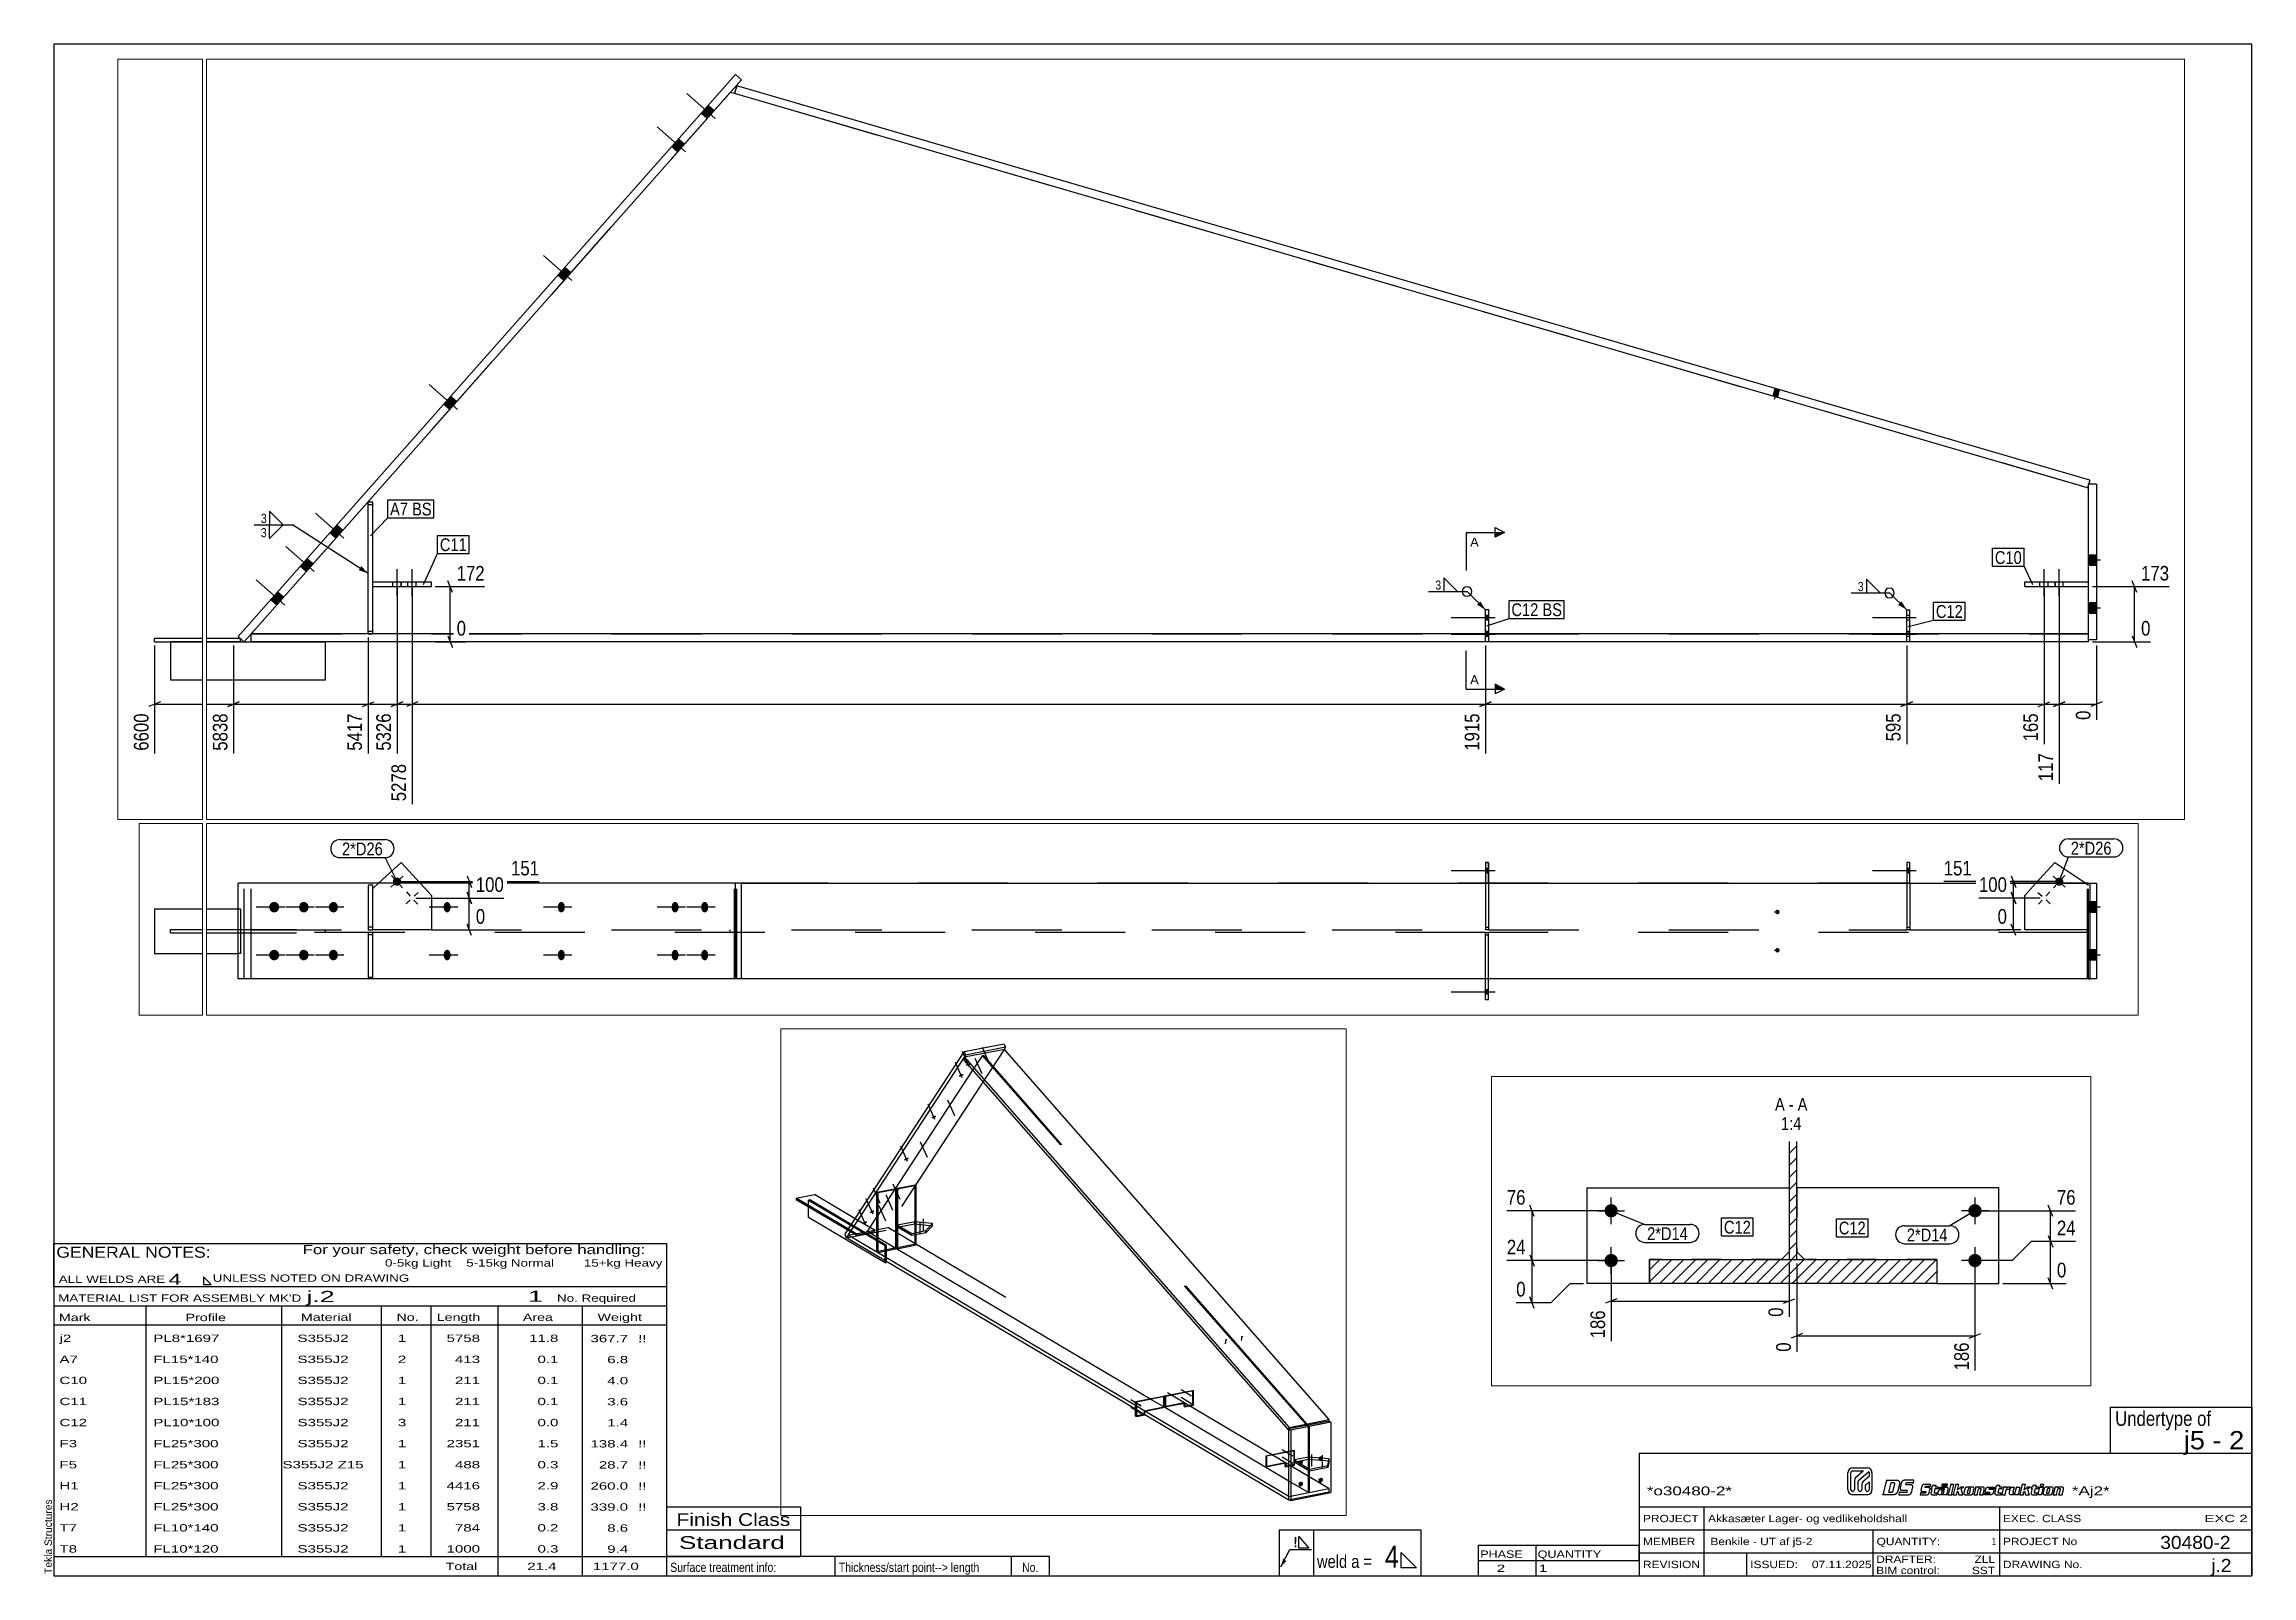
# Paper-space layout 'Layout1' of a CAD drawing. Header units: millimetres. Extents: x 2 to 579, y 5 to 405.
# The model-space entities are those that its viewports show. They can reach past a viewport. Long polylines and large blocks are cut down to what shows.
import ezdxf

# ---------------------------------------------------------------- set-up
doc = ezdxf.new("R2010")
doc.units = ezdxf.units.MM
doc.linetypes.add('DXK_LINE_DOT2', pattern=[3.9198, 1.9599, -1.9599])
for name, color, linetype in [('GRAPHICAL_OBJECTS', 7, 'Continuous'), ('MÅLSÆTNING', 7, 'Continuous'), ('STÅL', 7, 'Continuous'), ('TEKST', 7, 'Continuous')]:
    doc.layers.add(name, color=color, linetype=linetype)
doc.layers.add('Viewport layer', color=7, linetype='Continuous', plot=False)
doc.styles.add('Arial', font='ARIAL.TTF', dxfattribs={"height": 0.2})
doc.styles.add('Arial Narrow', font='ARIALN.TTF', dxfattribs={"height": 0.2})
doc.styles.add('Arial Narrow Bold', font='ARIALNB.TTF', dxfattribs={"height": 0.2})
doc.styles.add('Arial Rounded MT Bold', font='ARLRDBD.TTF', dxfattribs={"height": 0.2})
doc.styles.add('IDAutomationHC39M', font='IDAUTOMATIONHC39M.TTF', dxfattribs={"height": 0.2})

psp = doc.layouts.get("Layout1")

# ---------------------------------------------------------------- texts
at = {"layer": 'GRAPHICAL_OBJECTS', "color": 7}
for s, height, style, width, p in [('GENERAL NOTES:', 2.8633, 'Arial Narrow', 1.4, (5.65, 88.06)), ('ALL WELDS ARE', 1.9089, 'Arial Narrow', 1.6, (6.29, 81.5)), ('UNLESS NOTED ON DRAWING', 1.9089, 'Arial Narrow', 1.6, (46.52, 81.78)), ("MATERIAL LIST FOR ASSEMBLY MK'D", 1.9089, 'Arial Narrow', 1.6, (6.15, 76.56)), ('j.2', 2.912, 'Arial Rounded MT Bold', 1.794707, (70.97, 76.47)), ('1', 2.91, 'Arial Rounded MT Bold', 1.794707, (128.86, 76.56)), ('No. Required', 1.9089, 'Arial Narrow', 1.6, (136.41, 76.56)), ('Mark', 1.909, 'Arial Narrow', 1.7, (6.34, 71.5)), ('Profile', 1.909, 'Arial Narrow', 1.7, (39.41, 71.5)), ('Material', 1.909, 'Arial Narrow', 1.7, (69.54, 71.56)), ('No.', 1.909, 'Arial Narrow', 1.7, (94.5, 71.56)), ('Length', 1.909, 'Arial Narrow', 1.7, (105, 71.56)), ('Area', 1.909, 'Arial Narrow', 1.7, (127.5, 71.56)), ('Weight', 1.909, 'Arial Narrow', 1.7, (147, 71.56)), ('PHASE', 1.909, 'Arial Narrow', 1.5, (377.5, 9.69)), ('QUANTITY', 1.909, 'Arial Narrow', 1.5, (392.5, 9.69))]:
    psp.add_text(s, height=height, dxfattribs=dict(at, style=style, width=width)).set_placement(p)
at = {"layer": 'GRAPHICAL_OBJECTS', "color": 7, "linetype": 'Continuous'}
for s, height, style, width, p in [('For your safety, check weight before handling:  ', 2.3861, 'Arial Narrow', 1.6, (70, 89)), ('0-5kg Light    5-15kg Normal        15+kg Heavy', 1.9089, 'Arial Narrow', 1.6, (91.5, 85.75)), ('4', 2.86, 'Arial Narrow', 1.794707, (35, 81)), ('j2', 1.909, 'Arial Narrow', 1.794707, (6.5, 66.06)), ('PL8*1697', 1.909, 'Arial Narrow', 1.794707, (31, 66.06)), ('S355J2', 1.909, 'Arial Narrow', 1.794707, (68.66, 66.06)), ('1', 1.91, 'Arial Narrow', 1.794707, (94.86, 66.06)), ('5758', 1.909, 'Arial Narrow', 1.794707, (107.58, 66.06)), ('11.8', 1.909, 'Arial Narrow', 1.794707, (129.13, 66.06)), ('367.7', 1.909, 'Arial Narrow', 1.794707, (145.15, 66)), ('!!', 1.909, 'Arial Narrow', 1.794707, (157.6, 66)), ('A7', 1.909, 'Arial Narrow', 1.794707, (6.5, 60.56)), ('FL15*140', 1.909, 'Arial Narrow', 1.794707, (31, 60.56)), ('S355J2', 1.909, 'Arial Narrow', 1.794707, (68.66, 60.56)), ('2', 1.91, 'Arial Narrow', 1.794707, (94.86, 60.56)), ('413', 1.909, 'Arial Narrow', 1.794707, (109.77, 60.56)), ('0.1', 1.909, 'Arial Narrow', 1.794707, (131.32, 60.56)), ('6.8', 1.909, 'Arial Narrow', 1.794707, (149.53, 60.5)), ('C10', 1.909, 'Arial Narrow', 1.794707, (6.5, 55.06)), ('PL15*200', 1.909, 'Arial Narrow', 1.794707, (31, 55.06)), ('S355J2', 1.909, 'Arial Narrow', 1.794707, (68.66, 55.06)), ('1', 1.91, 'Arial Narrow', 1.794707, (94.86, 55.06)), ('211', 1.909, 'Arial Narrow', 1.794707, (109.77, 55.06)), ('0.1', 1.909, 'Arial Narrow', 1.794707, (131.32, 55.06)), ('4.0', 1.909, 'Arial Narrow', 1.794707, (149.53, 55)), ('C11', 1.909, 'Arial Narrow', 1.794707, (6.5, 49.56)), ('PL15*183', 1.909, 'Arial Narrow', 1.794707, (31, 49.56)), ('S355J2', 1.909, 'Arial Narrow', 1.794707, (68.66, 49.56)), ('1', 1.91, 'Arial Narrow', 1.794707, (94.86, 49.56)), ('211', 1.909, 'Arial Narrow', 1.794707, (109.77, 49.56)), ('0.1', 1.909, 'Arial Narrow', 1.794707, (131.32, 49.56)), ('3.6', 1.909, 'Arial Narrow', 1.794707, (149.53, 49.5)), ('C12', 1.909, 'Arial Narrow', 1.794707, (6.5, 44.06)), ('F3', 1.909, 'Arial Narrow', 1.794707, (6.5, 38.56)), ('PL10*100', 1.909, 'Arial Narrow', 1.794707, (31, 44.06)), ('FL25*300', 1.909, 'Arial Narrow', 1.794707, (31, 38.56)), ('S355J2', 1.909, 'Arial Narrow', 1.794707, (68.66, 44.06)), ('S355J2', 1.909, 'Arial Narrow', 1.794707, (68.66, 38.56)), ('3', 1.91, 'Arial Narrow', 1.794707, (94.86, 44.06)), ('1', 1.91, 'Arial Narrow', 1.794707, (94.86, 38.56)), ('2351', 1.909, 'Arial Narrow', 1.794707, (107.58, 38.56)), ('211', 1.909, 'Arial Narrow', 1.794707, (109.77, 44.06)), ('0.0', 1.909, 'Arial Narrow', 1.794707, (131.32, 44.06)), ('1.5', 1.909, 'Arial Narrow', 1.794707, (131.32, 38.56)), ('138.4', 1.909, 'Arial Narrow', 1.794707, (145.15, 38.5)), ('1.4', 1.909, 'Arial Narrow', 1.794707, (149.53, 44)), ('!!', 1.909, 'Arial Narrow', 1.794707, (157.6, 38.5)), ('j5 - 2', 4.772, 'Arial Narrow', 1.3, (561.22, 38.01)), ('F5', 1.909, 'Arial Narrow', 1.794707, (6.5, 33.06)), ('FL25*300', 1.909, 'Arial Narrow', 1.794707, (31, 33.06)), ('S355J2 Z15', 1.909, 'Arial Narrow', 1.794707, (64.73, 33.06)), ('1', 1.91, 'Arial Narrow', 1.794707, (94.86, 33.06)), ('488', 1.909, 'Arial Narrow', 1.794707, (109.77, 33.06)), ('0.3', 1.909, 'Arial Narrow', 1.794707, (131.32, 33.06)), ('28.7', 1.909, 'Arial Narrow', 1.794707, (147.34, 33)), ('!!', 1.909, 'Arial Narrow', 1.794707, (157.6, 33)), ('H1', 1.909, 'Arial Narrow', 1.794707, (6.5, 27.56)), ('FL25*300', 1.909, 'Arial Narrow', 1.794707, (31, 27.56)), ('S355J2', 1.909, 'Arial Narrow', 1.794707, (68.66, 27.56)), ('1', 1.91, 'Arial Narrow', 1.794707, (94.86, 27.56)), ('4416', 1.909, 'Arial Narrow', 1.794707, (107.58, 27.56)), ('2.9', 1.909, 'Arial Narrow', 1.794707, (131.32, 27.56)), ('260.0', 1.909, 'Arial Narrow', 1.794707, (145.15, 27.5)), ('!!', 1.909, 'Arial Narrow', 1.794707, (157.6, 27.5)), ('H2', 1.909, 'Arial Narrow', 1.794707, (6.5, 22.06)), ('FL25*300', 1.909, 'Arial Narrow', 1.794707, (31, 22.06)), ('S355J2', 1.909, 'Arial Narrow', 1.794707, (68.66, 22.06)), ('1', 1.91, 'Arial Narrow', 1.794707, (94.86, 22.06)), ('5758', 1.909, 'Arial Narrow', 1.794707, (107.58, 22.06)), ('3.8', 1.909, 'Arial Narrow', 1.794707, (131.32, 22.06)), ('339.0', 1.909, 'Arial Narrow', 1.794707, (145.15, 22)), ('!!', 1.909, 'Arial Narrow', 1.794707, (157.6, 22)), ('*o30480-2*', 2.333, 'IDAutomationHC39M', 1.425378, (421, 26)), ('*Aj2*', 2.333, 'IDAutomationHC39M', 1.425378, (532, 26.01)), ('T7', 1.909, 'Arial Narrow', 1.794707, (6.5, 16.56)), ('FL10*140', 1.909, 'Arial Narrow', 1.794707, (31, 16.56)), ('S355J2', 1.909, 'Arial Narrow', 1.794707, (68.66, 16.56)), ('1', 1.91, 'Arial Narrow', 1.794707, (94.86, 16.56)), ('784', 1.909, 'Arial Narrow', 1.794707, (109.77, 16.56)), ('0.2', 1.909, 'Arial Narrow', 1.794707, (131.32, 16.56)), ('8.6', 1.909, 'Arial Narrow', 1.794707, (149.53, 16.5)), ('Finish Class', 3.3405, 'Arial Narrow', 1.425378, (167.62, 18)), ('PROJECT', 1.909, 'Arial Narrow', 1.425378, (420, 19)), ('Akkasæter Lager- og vedlikeholdshall', 1.9089, 'Arial Narrow', 1.425378, (437, 19)), ('EXEC. CLASS', 1.9089, 'Arial Narrow', 1.425378, (514, 19)), ('EXC 2', 1.909, 'Arial Narrow', 1.780292, (566.64, 19)), ('T8', 1.909, 'Arial Narrow', 1.794707, (6.5, 11.06)), ('FL10*120', 1.909, 'Arial Narrow', 1.794707, (31, 11.06)), ('S355J2', 1.909, 'Arial Narrow', 1.794707, (68.66, 11.06)), ('1', 1.91, 'Arial Narrow', 1.794707, (94.86, 11.06)), ('1000', 1.909, 'Arial Narrow', 1.794707, (107.58, 11.06)), ('0.3', 1.909, 'Arial Narrow', 1.794707, (131.32, 11.06)), ('9.4', 1.909, 'Arial Narrow', 1.794707, (149.53, 11)), ('Standard', 3.34, 'Arial Narrow', 1.780292, (168.26, 12)), ('MEMBER', 1.909, 'Arial Narrow', 1.425378, (420, 13)), ('Benkile - UT af j5-2', 1.9089, 'Arial Narrow', 1.42538, (437.61, 13)), ('QUANTITY:', 1.909, 'Arial Narrow', 1.425378, (481, 13)), ('PROJECT No', 1.909, 'Arial Narrow', 1.425378, (514, 13)), ('30480-2', 3.397, 'Arial Rounded MT Bold', 1.1, (555.09, 12)), ('Total', 1.909, 'Arial Narrow', 1.7, (107.33, 6.5)), ('21.4', 1.909, 'Arial Narrow', 1.794707, (128.64, 6.5)), ('1177.0', 1.909, 'Arial Narrow', 1.794707, (145.77, 6.5)), ('2', 1.91, 'Arial Narrow', 1.794707, (381.82, 6)), ('1', 1.91, 'Arial Narrow', 1.794707, (392.86, 6)), ('REVISION', 1.909, 'Arial Narrow', 1.425378, (420, 7)), ('ISSUED:', 1.909, 'Arial Narrow', 1.425378, (448, 7)), ('07.11.2025', 1.909, 'Arial Narrow', 1.425378, (464.11, 7)), ('DRAFTER:', 1.909, 'Arial Narrow', 1.425378, (480.91, 8.35)), ('BIM control:', 1.9089, 'Arial Narrow', 1.425378, (480.9, 5.44)), ('SST', 1.909, 'Arial Narrow', 1.425378, (505.88, 5.43)), ('ZLL', 1.909, 'Arial Narrow', 1.425378, (506.58, 8.35)), ('DRAWING No.', 1.9089, 'Arial Narrow', 1.425378, (514, 7)), ('j.2', 3.397, 'Arial Rounded MT Bold', 1.1, (568.4, 6))]:
    psp.add_text(s, height=height, dxfattribs=dict(at, style=style, width=width)).set_placement(p)
at = {"layer": 'GRAPHICAL_OBJECTS', "color": 7, "linetype": 'Continuous', "style": 'Arial Narrow'}
for s, height, p in [('Undertype of ', 3.8177, (543.31, 44.14)), ('4', 5.73, (352.61, 7.11)), ('1', 1.91, (511.03, 13)), ('Surface treatment info:', 2.3861, (166, 6)), ('Thickness/start point--> length', 2.3861, (210, 6)), ('weld a =', 3.34, (334.88, 7.06))]:
    psp.add_text(s, height=height, dxfattribs=at).set_placement(p)
at = {"layer": 'GRAPHICAL_OBJECTS', "color": 174, "linetype": 'Continuous', "style": 'Arial'}
psp.add_text('Tekla Structures', height=1.9102, rotation=90, dxfattribs=at).set_placement((4.5, 5.5))
at = {"layer": 'GRAPHICAL_OBJECTS', "color": 2, "linetype": 'Continuous', "style": 'Arial Narrow Bold', "width": 0.99921}
psp.add_text('!', height=2.73, dxfattribs=at).set_placement((328.73, 12.42))
at = {"layer": 'GRAPHICAL_OBJECTS', "color": 7, "style": 'Arial Narrow'}
psp.add_text('No.', height=2.386, dxfattribs=at).set_placement((257.87, 6))

msp = doc.modelspace()

# ---------------------------------------------------------------- hatches: boundary and pattern name
at = {"layer": 'STÅL', "linetype": 'Continuous'}
for points in [[(10538.3, 2951.9), (10541.5, 2953.1), (10544.6, 2954.1), (10547.6, 2954.7), (10550.3, 2954.9), (10552.6, 2954.8), (10554.4, 2954.2), (10555.6, 2953.4), (10556.1, 2952.1), (10556, 2950.7), (10555.2, 2949), (10553.8, 2947.2), (10551.8, 2945.4), (10549.3, 2943.5), (10546.5, 2941.8), (10543.4, 2940.3), (10540.2, 2939.1), (10537, 2938.1), (10534, 2937.5), (10531.3, 2937.3), (10529.1, 2937.4), (10527.3, 2938), (10526.1, 2938.8), (10525.6, 2940), (10525.7, 2941.5), (10526.5, 2943.2), (10527.9, 2945), (10529.9, 2946.8), (10532.4, 2948.7), (10535.2, 2950.4)], [(10491.9, 2880.8), (10495.1, 2882.1), (10498.2, 2883), (10501.2, 2883.6), (10503.9, 2883.9), (10506.2, 2883.7), (10508, 2883.2), (10509.2, 2882.3), (10509.7, 2881.1), (10509.6, 2879.6), (10508.8, 2877.9), (10507.4, 2876.2), (10505.4, 2874.3), (10502.9, 2872.5), (10500.1, 2870.8), (10497, 2869.3), (10493.8, 2868), (10490.7, 2867), (10487.7, 2866.4), (10485, 2866.2), (10482.7, 2866.4), (10480.9, 2866.9), (10479.7, 2867.8), (10479.2, 2869), (10479.3, 2870.5), (10480.1, 2872.1), (10481.5, 2873.9), (10483.5, 2875.8), (10486, 2877.6), (10488.8, 2879.3)], [(10313.6, 2607.8), (10316.8, 2609), (10320, 2610), (10323, 2610.6), (10325.7, 2610.8), (10328, 2610.7), (10329.8, 2610.1), (10330.9, 2609.3), (10331.5, 2608), (10331.3, 2606.6), (10330.5, 2604.9), (10329.1, 2603.1), (10327.1, 2601.3), (10324.7, 2599.4), (10321.8, 2597.7), (10318.8, 2596.2), (10315.6, 2595), (10312.4, 2594), (10309.4, 2593.4), (10306.7, 2593.2), (10304.4, 2593.3), (10302.7, 2593.9), (10301.5, 2594.7), (10300.9, 2595.9), (10301.1, 2597.4), (10301.9, 2599.1), (10303.3, 2600.9), (10305.3, 2602.7), (10307.7, 2604.6), (10310.6, 2606.3)], [(10134.7, 2333.7), (10137.9, 2335), (10141.1, 2335.9), (10144.1, 2336.5), (10146.8, 2336.8), (10149.1, 2336.6), (10150.9, 2336.1), (10152, 2335.2), (10152.6, 2334), (10152.4, 2332.5), (10151.6, 2330.8), (10150.2, 2329), (10148.2, 2327.2), (10145.8, 2325.4), (10142.9, 2323.7), (10139.9, 2322.2), (10136.7, 2320.9), (10133.5, 2319.9), (10130.5, 2319.3), (10127.8, 2319.1), (10125.5, 2319.3), (10123.7, 2319.8), (10122.6, 2320.7), (10122, 2321.9), (10122.2, 2323.4), (10123, 2325), (10124.4, 2326.8), (10126.4, 2328.7), (10128.8, 2330.5), (10131.7, 2332.2)], [(44898.4, 2196.6), (44920.3, 2221.3), (44901.6, 2237.9), (44879.7, 2213.2)], [(44898.4, 2196.6), (44920.3, 2221.3), (44901.6, 2237.9), (44879.7, 2213.2)], [(44805.7, 2091.7), (44827.5, 2116.5), (44808.8, 2133), (44787, 2108.3)], [(44805.7, 2091.7), (44827.5, 2116.5), (44808.8, 2133), (44787, 2108.3)], [(9910.1, 1989.6), (9913.3, 1990.9), (9916.5, 1991.8), (9919.5, 1992.4), (9922.2, 1992.7), (9924.5, 1992.5), (9926.2, 1992), (9927.4, 1991.1), (9927.9, 1989.9), (9927.8, 1988.4), (9927, 1986.7), (9925.6, 1984.9), (9923.6, 1983.1), (9921.1, 1981.3), (9918.3, 1979.6), (9915.2, 1978.1), (9912, 1976.8), (9908.9, 1975.8), (9905.9, 1975.2), (9903.2, 1975), (9900.9, 1975.2), (9899.1, 1975.7), (9897.9, 1976.6), (9897.4, 1977.8), (9897.5, 1979.3), (9898.3, 1980.9), (9899.7, 1982.7), (9901.7, 1984.6), (9904.2, 1986.4), (9907, 1988.1)], [(9863.7, 1918.6), (9866.9, 1919.8), (9870.1, 1920.8), (9873.1, 1921.4), (9875.8, 1921.6), (9878.1, 1921.5), (9879.8, 1920.9), (9881, 1920), (9881.6, 1918.8), (9881.4, 1917.4), (9880.6, 1915.7), (9879.2, 1913.9), (9877.2, 1912), (9874.8, 1910.2), (9871.9, 1908.5), (9868.8, 1907), (9865.7, 1905.7), (9862.5, 1904.8), (9859.5, 1904.2), (9856.8, 1903.9), (9854.5, 1904.1), (9852.7, 1904.6), (9851.6, 1905.5), (9851, 1906.7), (9851.2, 1908.2), (9851.9, 1909.9), (9853.4, 1911.7), (9855.3, 1913.5), (9857.8, 1915.3), (9860.6, 1917)], [(44449.2, 1688.8), (44471.1, 1713.5), (44452.3, 1730.1), (44430.5, 1705.4)], [(44449.2, 1688.8), (44471.1, 1713.5), (44452.3, 1730.1), (44430.5, 1705.4)], [(48259, 1346.2), (48245.5, 1350.1), (48238.5, 1326.1), (48252, 1322.2)], [(48259, 1346.2), (48245.5, 1350.1), (48238.5, 1326.1), (48252, 1322.2)], [(44091.4, 1284.4), (44113.2, 1309.1), (44094.5, 1325.6), (44072.7, 1300.9)], [(44091.4, 1284.4), (44113.2, 1309.1), (44094.5, 1325.6), (44072.7, 1300.9)], [(12224.6, 1145.8), (12223.2, 1146.1), (12221.9, 1146.6), (12220.7, 1147.2), (12219.7, 1147.9), (12219, 1148.7), (12218.5, 1149.6), (12218.3, 1150.4), (12218.5, 1151.2), (12218.9, 1151.9), (12219.6, 1152.6), (12220.6, 1153.1), (12221.7, 1153.4), (12223.1, 1153.6), (12224.5, 1153.6), (12225.9, 1153.5), (12227.3, 1153.1), (12228.7, 1152.6), (12229.8, 1152), (12230.8, 1151.3), (12231.6, 1150.5), (12232, 1149.7), (12232.2, 1148.8), (12232.1, 1148), (12231.6, 1147.3), (12230.9, 1146.7), (12230, 1146.2), (12228.8, 1145.8), (12227.5, 1145.6), (12226.1, 1145.6)], [(12328.5, 1166.3), (12327.1, 1166.6), (12325.8, 1167.1), (12324.6, 1167.7), (12323.6, 1168.4), (12322.9, 1169.2), (12322.4, 1170.1), (12322.3, 1170.9), (12322.4, 1171.7), (12322.8, 1172.4), (12323.5, 1173.1), (12324.5, 1173.6), (12325.7, 1173.9), (12327, 1174.1), (12328.4, 1174.1), (12329.8, 1174), (12331.3, 1173.6), (12332.6, 1173.2), (12333.8, 1172.6), (12334.8, 1171.8), (12335.5, 1171), (12336, 1170.2), (12336.1, 1169.4), (12336, 1168.6), (12335.5, 1167.8), (12334.8, 1167.2), (12333.9, 1166.7), (12332.7, 1166.3), (12331.4, 1166.2), (12330, 1166.1)], [(43734.9, 881.4), (43756.8, 906.1), (43738, 922.7), (43716.2, 898)], [(43734.9, 881.4), (43756.8, 906.1), (43738, 922.7), (43716.2, 898)], [(43642.1, 776.6), (43664, 801.3), (43645.3, 817.9), (43623.4, 793.1)], [(43642.1, 776.6), (43664, 801.3), (43645.3, 817.9), (43623.4, 793.1)], [(49252.3, 795.3), (49252.3, 828.3), (49227.3, 828.3), (49227.3, 795.3)], [(49252.3, 795.3), (49252.3, 828.3), (49227.3, 828.3), (49227.3, 795.3)], [(11655.3, 726.1), (11656.1, 727.3), (11657.2, 728.3), (11658.3, 729.1), (11659.6, 729.6), (11660.8, 729.9), (11662.1, 729.8), (11663.2, 729.5), (11664.2, 728.9), (11665.1, 728), (11665.7, 727), (11666.1, 725.7), (11666.2, 724.4), (11666.1, 723), (11665.7, 721.6), (11665.1, 720.3), (11664.2, 719.1), (11663.2, 718.1), (11662, 717.3), (11660.8, 716.8), (11659.5, 716.5), (11658.3, 716.6), (11657.1, 716.9), (11656.1, 717.5), (11655.3, 718.4), (11654.6, 719.4), (11654.3, 720.7), (11654.1, 722), (11654.3, 723.4), (11654.6, 724.8)], [(43549.4, 671.7), (43571.2, 696.4), (43552.5, 713), (43530.6, 688.3)], [(43549.4, 671.7), (43571.2, 696.4), (43552.5, 713), (43530.6, 688.3)], [(11655.3, 677.2), (11656.1, 678.4), (11657.2, 679.4), (11658.3, 680.2), (11659.6, 680.8), (11660.8, 681), (11662.1, 681), (11663.2, 680.6), (11664.2, 680), (11665.1, 679.2), (11665.7, 678.1), (11666.1, 676.9), (11666.2, 675.5), (11666.1, 674.1), (11665.7, 672.7), (11665.1, 671.4), (11664.2, 670.2), (11663.2, 669.2), (11662, 668.4), (11660.8, 667.9), (11659.5, 667.7), (11658.3, 667.7), (11657.1, 668), (11656.1, 668.6), (11655.3, 669.5), (11654.6, 670.6), (11654.3, 671.8), (11654.1, 673.1), (11654.3, 674.5), (11654.6, 675.9)], [(49252.3, 645.3), (49252.3, 678.3), (49227.3, 678.3), (49227.3, 645.3)], [(49252.3, 645.3), (49252.3, 678.3), (49227.3, 678.3), (49227.3, 645.3)], [(47337.3, 639.8), (47337.3, 625.8), (47347.3, 625.8), (47347.3, 639.8)], [(47337.3, 587.8), (47337.3, 573.8), (47347.3, 573.8), (47347.3, 587.8)], [(29013.9, 446), (29013.9, 460), (29003.9, 460), (29003.9, 446)], [(29013.9, 446), (29013.9, 460), (29003.9, 460), (29003.9, 446)], [(30333.9, 446), (30333.9, 460), (30323.9, 460), (30323.9, 446)], [(30333.9, 446), (30333.9, 460), (30323.9, 460), (30323.9, 446)], [(25601.9, 408.6, -1), (25584.3, 427.7, -1)], [(30810.6, 427.7, -1), (30793, 408.6, -1)], [(12830.6, 379.3), (12832.6, 382.1), (12835, 384.5), (12837.8, 386.3), (12840.7, 387.6), (12843.7, 388.2), (12846.6, 388.1), (12849.3, 387.3), (12851.7, 385.9), (12853.7, 383.8), (12855.2, 381.3), (12856.2, 378.4), (12856.5, 375.3), (12856.2, 372), (12855.2, 368.7), (12853.7, 365.6), (12851.7, 362.8), (12849.3, 360.4), (12846.6, 358.6), (12843.7, 357.3), (12840.7, 356.7), (12837.8, 356.8), (12835, 357.6), (12832.6, 359.1), (12830.6, 361.1), (12829.1, 363.6), (12828.2, 366.5), (12827.9, 369.7), (12828.2, 372.9), (12829.1, 376.2)], [(12700.7, 353.7), (12702.7, 356.5), (12705.1, 358.8), (12707.9, 360.7), (12710.8, 361.9), (12713.8, 362.5), (12716.7, 362.4), (12719.4, 361.6), (12721.8, 360.2), (12723.8, 358.2), (12725.3, 355.7), (12726.3, 352.8), (12726.6, 349.6), (12726.2, 346.3), (12725.3, 343.1), (12723.8, 340), (12721.8, 337.2), (12719.4, 334.8), (12716.7, 332.9), (12713.8, 331.7), (12710.8, 331.1), (12707.8, 331.2), (12705.1, 332), (12702.7, 333.4), (12700.7, 335.4), (12699.2, 337.9), (12698.3, 340.8), (12698, 344), (12698.3, 347.3), (12699.2, 350.6)], [(25223.8, 338), (25223.4, 334.6), (25222.4, 331.3), (25220.8, 328.3), (25218.6, 325.7), (25216, 323.7), (25213, 322.3), (25209.8, 321.6), (25206.6, 321.6), (25203.4, 322.3), (25200.4, 323.7), (25197.8, 325.7), (25195.6, 328.3), (25194, 331.3), (25193, 334.6), (25192.7, 338), (25193, 341.4), (25194, 344.7), (25195.6, 347.7), (25197.8, 350.3), (25200.4, 352.3), (25203.4, 353.7), (25206.6, 354.4), (25209.8, 354.4), (25213, 353.7), (25216, 352.3), (25218.6, 350.3), (25220.8, 347.7), (25222.4, 344.7), (25223.4, 341.4)], [(25315.9, 338), (25315.6, 334.6), (25314.6, 331.3), (25313, 328.3), (25311, 325.7), (25308.4, 323.7), (25305.6, 322.3), (25302.5, 321.6), (25299.4, 321.6), (25296.4, 322.3), (25293.5, 323.7), (25291, 325.7), (25288.9, 328.3), (25287.4, 331.3), (25286.4, 334.6), (25286.1, 338), (25286.4, 341.4), (25287.4, 344.7), (25288.9, 347.7), (25291, 350.3), (25293.5, 352.3), (25296.4, 353.7), (25299.4, 354.4), (25302.5, 354.4), (25305.6, 353.7), (25308.4, 352.3), (25311, 350.3), (25313, 347.7), (25314.6, 344.7), (25315.6, 341.4)], [(25407.8, 338), (25407.5, 334.6), (25406.6, 331.3), (25405.1, 328.3), (25403.2, 325.7), (25400.8, 323.7), (25398.1, 322.3), (25395.2, 321.6), (25392.3, 321.6), (25389.4, 322.3), (25386.7, 323.7), (25384.3, 325.7), (25382.4, 328.3), (25380.9, 331.3), (25380, 334.6), (25379.7, 338), (25380, 341.4), (25380.9, 344.7), (25382.4, 347.7), (25384.3, 350.3), (25386.7, 352.3), (25389.4, 353.7), (25392.3, 354.4), (25395.2, 354.4), (25398.1, 353.7), (25400.8, 352.3), (25403.2, 350.3), (25405.1, 347.7), (25406.6, 344.7), (25407.5, 341.4)], [(25761.2, 338), (25760.9, 334.6), (25760.2, 331.3), (25759.1, 328.3), (25757.6, 325.7), (25755.7, 323.7), (25753.6, 322.3), (25751.4, 321.6), (25749.1, 321.6), (25746.9, 322.3), (25744.8, 323.7), (25742.9, 325.7), (25741.4, 328.3), (25740.3, 331.3), (25739.6, 334.6), (25739.3, 338), (25739.6, 341.4), (25740.3, 344.7), (25741.4, 347.7), (25742.9, 350.3), (25744.8, 352.3), (25746.9, 353.7), (25749.1, 354.4), (25751.4, 354.4), (25753.6, 353.7), (25755.7, 352.3), (25757.6, 350.3), (25759.1, 347.7), (25760.2, 344.7), (25760.9, 341.4)], [(26119, 338), (26118.8, 334.6), (26118, 331.3), (26116.9, 328.3), (26115.4, 325.7), (26113.5, 323.7), (26111.4, 322.3), (26109.2, 321.6), (26106.9, 321.6), (26104.7, 322.3), (26102.6, 323.7), (26100.7, 325.7), (26099.2, 328.3), (26098.1, 331.3), (26097.4, 334.6), (26097.1, 338), (26097.4, 341.4), (26098.1, 344.7), (26099.2, 347.7), (26100.7, 350.3), (26102.6, 352.3), (26104.7, 353.7), (26106.9, 354.4), (26109.2, 354.4), (26111.4, 353.7), (26113.5, 352.3), (26115.4, 350.3), (26116.9, 347.7), (26118, 344.7), (26118.8, 341.4)], [(26475.5, 338), (26475.2, 334.6), (26474.5, 331.3), (26473.4, 328.3), (26471.9, 325.7), (26470, 323.7), (26467.9, 322.3), (26465.7, 321.6), (26463.4, 321.6), (26461.2, 322.3), (26459.1, 323.7), (26457.2, 325.7), (26455.7, 328.3), (26454.6, 331.3), (26453.9, 334.6), (26453.6, 338), (26453.9, 341.4), (26454.6, 344.7), (26455.7, 347.7), (26457.2, 350.3), (26459.1, 352.3), (26461.2, 353.7), (26463.4, 354.4), (26465.7, 354.4), (26467.9, 353.7), (26470, 352.3), (26471.9, 350.3), (26473.4, 347.7), (26474.5, 344.7), (26475.2, 341.4)], [(26568.2, 338), (26568, 334.6), (26567.3, 331.3), (26566.2, 328.3), (26564.6, 325.7), (26562.8, 323.7), (26560.7, 322.3), (26558.5, 321.6), (26556.2, 321.6), (26553.9, 322.3), (26551.8, 323.7), (26550, 325.7), (26548.5, 328.3), (26547.3, 331.3), (26546.6, 334.6), (26546.4, 338), (26546.6, 341.4), (26547.3, 344.7), (26548.5, 347.7), (26550, 350.3), (26551.8, 352.3), (26553.9, 353.7), (26556.2, 354.4), (26558.5, 354.4), (26560.7, 353.7), (26562.8, 352.3), (26564.6, 350.3), (26566.2, 347.7), (26567.3, 344.7), (26568, 341.4)], [(30918.9, 321.5), (30918.9, 354.5), (30893.9, 354.5), (30893.9, 321.5)], [(30918.9, 321.5), (30918.9, 354.5), (30893.9, 354.5), (30893.9, 321.5)], [(29912.2, 323), (29912.3, 324.5), (29912.8, 325.8), (29913.5, 327.1), (29914.4, 328.2), (29915.6, 329.1), (29916.8, 329.7), (29918.2, 330), (29919.6, 330), (29921, 329.7), (29922.3, 329.1), (29923.4, 328.2), (29924.4, 327.1), (29925.1, 325.8), (29925.5, 324.5), (29925.6, 323), (29925.5, 321.5), (29925.1, 320.2), (29924.4, 318.9), (29923.4, 317.8), (29922.3, 316.9), (29921, 316.3), (29919.6, 316), (29918.2, 316), (29916.8, 316.3), (29915.6, 316.9), (29914.4, 317.8), (29913.5, 318.9), (29912.8, 320.2), (29912.3, 321.5)], [(12830.6, 238.4), (12832.6, 241.2), (12835, 243.5), (12837.8, 245.4), (12840.7, 246.6), (12843.7, 247.2), (12846.6, 247.1), (12849.3, 246.3), (12851.7, 244.9), (12853.7, 242.9), (12855.2, 240.4), (12856.2, 237.5), (12856.5, 234.3), (12856.2, 231), (12855.2, 227.8), (12853.7, 224.7), (12851.7, 221.9), (12849.3, 219.5), (12846.6, 217.6), (12843.7, 216.4), (12840.7, 215.8), (12837.8, 215.9), (12835, 216.7), (12832.6, 218.1), (12830.6, 220.1), (12829.1, 222.6), (12828.2, 225.5), (12827.9, 228.7), (12828.2, 232), (12829.1, 235.2)], [(12700.7, 212.7), (12702.7, 215.5), (12705.1, 217.9), (12707.9, 219.7), (12710.8, 221), (12713.8, 221.6), (12716.7, 221.5), (12719.4, 220.7), (12721.8, 219.3), (12723.8, 217.2), (12725.3, 214.7), (12726.3, 211.8), (12726.6, 208.7), (12726.2, 205.4), (12725.3, 202.1), (12723.8, 199), (12721.8, 196.2), (12719.4, 193.8), (12716.7, 192), (12713.8, 190.7), (12710.8, 190.1), (12707.8, 190.2), (12705.1, 191), (12702.7, 192.5), (12700.7, 194.5), (12699.2, 197), (12698.3, 199.9), (12698, 203), (12698.3, 206.3), (12699.2, 209.6)], [(29912.2, 203), (29912.3, 204.5), (29912.8, 205.8), (29913.5, 207.1), (29914.4, 208.2), (29915.6, 209.1), (29916.8, 209.7), (29918.2, 210), (29919.6, 210), (29921, 209.7), (29922.3, 209.1), (29923.4, 208.2), (29924.4, 207.1), (29925.1, 205.8), (29925.5, 204.5), (29925.6, 203), (29925.5, 201.5), (29925.1, 200.2), (29924.4, 198.9), (29923.4, 197.8), (29922.3, 196.9), (29921, 196.3), (29919.6, 196), (29918.2, 196), (29916.8, 196.3), (29915.6, 196.9), (29914.4, 197.8), (29913.5, 198.9), (29912.8, 200.2), (29912.3, 201.5)], [(125, 189.8, -1), (125, 175.8, -1)], [(505, 175.8, -1), (505, 189.8, -1)], [(25223.8, 188), (25223.4, 184.6), (25222.4, 181.3), (25220.8, 178.3), (25218.6, 175.7), (25216, 173.7), (25213, 172.3), (25209.8, 171.6), (25206.6, 171.6), (25203.4, 172.3), (25200.4, 173.7), (25197.8, 175.7), (25195.6, 178.3), (25194, 181.3), (25193, 184.6), (25192.7, 188), (25193, 191.4), (25194, 194.7), (25195.6, 197.7), (25197.8, 200.3), (25200.4, 202.3), (25203.4, 203.7), (25206.6, 204.4), (25209.8, 204.4), (25213, 203.7), (25216, 202.3), (25218.6, 200.3), (25220.8, 197.7), (25222.4, 194.7), (25223.4, 191.4)], [(25315.9, 188), (25315.6, 184.6), (25314.6, 181.3), (25313, 178.3), (25311, 175.7), (25308.4, 173.7), (25305.6, 172.3), (25302.5, 171.6), (25299.4, 171.6), (25296.4, 172.3), (25293.5, 173.7), (25291, 175.7), (25288.9, 178.3), (25287.4, 181.3), (25286.4, 184.6), (25286.1, 188), (25286.4, 191.4), (25287.4, 194.7), (25288.9, 197.7), (25291, 200.3), (25293.5, 202.3), (25296.4, 203.7), (25299.4, 204.4), (25302.5, 204.4), (25305.6, 203.7), (25308.4, 202.3), (25311, 200.3), (25313, 197.7), (25314.6, 194.7), (25315.6, 191.4)], [(25407.8, 188), (25407.5, 184.6), (25406.6, 181.3), (25405.1, 178.3), (25403.2, 175.7), (25400.8, 173.7), (25398.1, 172.3), (25395.2, 171.6), (25392.3, 171.6), (25389.4, 172.3), (25386.7, 173.7), (25384.3, 175.7), (25382.4, 178.3), (25380.9, 181.3), (25380, 184.6), (25379.7, 188), (25380, 191.4), (25380.9, 194.7), (25382.4, 197.7), (25384.3, 200.3), (25386.7, 202.3), (25389.4, 203.7), (25392.3, 204.4), (25395.2, 204.4), (25398.1, 203.7), (25400.8, 202.3), (25403.2, 200.3), (25405.1, 197.7), (25406.6, 194.7), (25407.5, 191.4)], [(25761.2, 188), (25760.9, 184.6), (25760.2, 181.3), (25759.1, 178.3), (25757.6, 175.7), (25755.7, 173.7), (25753.6, 172.3), (25751.4, 171.6), (25749.1, 171.6), (25746.9, 172.3), (25744.8, 173.7), (25742.9, 175.7), (25741.4, 178.3), (25740.3, 181.3), (25739.6, 184.6), (25739.3, 188), (25739.6, 191.4), (25740.3, 194.7), (25741.4, 197.7), (25742.9, 200.3), (25744.8, 202.3), (25746.9, 203.7), (25749.1, 204.4), (25751.4, 204.4), (25753.6, 203.7), (25755.7, 202.3), (25757.6, 200.3), (25759.1, 197.7), (25760.2, 194.7), (25760.9, 191.4)], [(26119, 188), (26118.8, 184.6), (26118, 181.3), (26116.9, 178.3), (26115.4, 175.7), (26113.5, 173.7), (26111.4, 172.3), (26109.2, 171.6), (26106.9, 171.6), (26104.7, 172.3), (26102.6, 173.7), (26100.7, 175.7), (26099.2, 178.3), (26098.1, 181.3), (26097.4, 184.6), (26097.1, 188), (26097.4, 191.4), (26098.1, 194.7), (26099.2, 197.7), (26100.7, 200.3), (26102.6, 202.3), (26104.7, 203.7), (26106.9, 204.4), (26109.2, 204.4), (26111.4, 203.7), (26113.5, 202.3), (26115.4, 200.3), (26116.9, 197.7), (26118, 194.7), (26118.8, 191.4)], [(26475.5, 188), (26475.2, 184.6), (26474.5, 181.3), (26473.4, 178.3), (26471.9, 175.7), (26470, 173.7), (26467.9, 172.3), (26465.7, 171.6), (26463.4, 171.6), (26461.2, 172.3), (26459.1, 173.7), (26457.2, 175.7), (26455.7, 178.3), (26454.6, 181.3), (26453.9, 184.6), (26453.6, 188), (26453.9, 191.4), (26454.6, 194.7), (26455.7, 197.7), (26457.2, 200.3), (26459.1, 202.3), (26461.2, 203.7), (26463.4, 204.4), (26465.7, 204.4), (26467.9, 203.7), (26470, 202.3), (26471.9, 200.3), (26473.4, 197.7), (26474.5, 194.7), (26475.2, 191.4)], [(26568.2, 188), (26568, 184.6), (26567.3, 181.3), (26566.2, 178.3), (26564.6, 175.7), (26562.8, 173.7), (26560.7, 172.3), (26558.5, 171.6), (26556.2, 171.6), (26553.9, 172.3), (26551.8, 173.7), (26550, 175.7), (26548.5, 178.3), (26547.3, 181.3), (26546.6, 184.6), (26546.4, 188), (26546.6, 191.4), (26547.3, 194.7), (26548.5, 197.7), (26550, 200.3), (26551.8, 202.3), (26553.9, 203.7), (26556.2, 204.4), (26558.5, 204.4), (26560.7, 203.7), (26562.8, 202.3), (26564.6, 200.3), (26566.2, 197.7), (26567.3, 194.7), (26568, 191.4)], [(30918.9, 171.5), (30918.9, 204.5), (30893.9, 204.5), (30893.9, 171.5)], [(30918.9, 171.5), (30918.9, 204.5), (30893.9, 204.5), (30893.9, 171.5)], [(125, 137.8, -1), (125, 123.8, -1)], [(505, 123.8, -1), (505, 137.8, -1)], [(29003.9, 80), (29003.9, 66), (29013.9, 66), (29013.9, 80)], [(29003.9, 80), (29003.9, 66), (29013.9, 66), (29013.9, 80)]]:
    msp.add_hatch(color=96, dxfattribs=at).paths.add_polyline_path(points)
h = msp.add_hatch(dxfattribs=at)
h.set_pattern_fill('', scale=2.8, style=0, pattern_type=0)
h.set_pattern_definition([(45, (311.05, 255.171), (-6.2862, 6.2862), [])])
h.paths.add_polyline_path([(319, 255.2), (311, 255.2), (311, 131.8), (319, 131.8)])
h = msp.add_hatch(dxfattribs=at)
h.set_pattern_fill('', scale=2.8, style=0, pattern_type=0)
h.set_pattern_definition([(45, (465.05, 106.81), (-6.28618, 6.28618), [])])
h.paths.add_polyline_path([(165, 106.8), (465, 106.8), (465, 131.8), (165, 131.8)])
at = {"layer": 'TEKST', "linetype": 'Continuous'}
for color, points in [(30, [(47367.3, 884.5), (47367.3, 899.5), (47397.3, 899.5)]), (3, [(43814.6, 793.5), (43835.8, 771), (43806.5, 780.9)]), (3, [(43814.6, 793.5), (43835.8, 771), (43806.5, 780.9)]), (3, [(47321.2, 683.2), (47337.3, 656.8), (47310.7, 672.6)]), (3, [(47321.2, 683.2), (47337.3, 656.8), (47310.7, 672.6)]), (3, [(48641, 683.1), (48657.3, 656.8), (48630.6, 672.4)]), (30, [(47367.3, 408.4), (47367.3, 423.4), (47397.3, 408.4)])]:
    msp.add_hatch(color=color, dxfattribs=at).paths.add_polyline_path(points)

# ---------------------------------------------------------------- linework, layer by layer
at = {"layer": 'MÅLSÆTNING', "color": 7, "linetype": 'Continuous'}
for p, q in [((44100.2, 711.3), (44085.8, 747.3)), ((49378.5, 711.3), (49364.1, 747.3)), ((43926.4, 724.8), (43926.4, 206.4)), ((43926.4, 724.8), (43926.4, 206.4)), ((43973.8, 724.8), (43973.8, 48)), ((44046.3, 729.3), (44201.1, 729.3)), ((44093, 556.8), (44093, 729.3)), ((49087.7, 724.8), (49087.7, 235.6)), ((49087.7, 724.8), (49087.7, 235.6)), ((49135.1, 724.8), (49135.1, 110.9)), ((49135.1, 724.8), (49135.1, 110.9)), ((49239.3, 729.3), (49479.4, 729.3)), ((49371.3, 556.8), (49371.3, 729.3)), ((43835.8, 569.5), (43835.8, 206.4)), ((44046.3, 556.8), (44142.6, 556.8)), ((44085.8, 574.8), (44100.2, 538.8)), ((49239.3, 556.8), (49420.9, 556.8)), ((49364.1, 574.8), (49378.5, 538.8)), ((42652.3, 544.8), (42652.3, 206.4)), ((43414.3, 544.8), (43414.3, 206.4)), ((47337.3, 544.8), (47337.3, 206.4)), ((47337.3, 544.8), (47337.3, 206.4)), ((48657.3, 544.8), (48657.3, 235.6)), ((49252.3, 544.8), (49252.3, 311.6)), ((25605.1, 418.2), (26038.2, 418.2)), ((25812.5, 436.2), (25826.9, 400.2)), ((25819.7, 366.6), (25819.7, 418.2)), ((30789.8, 418.2), (30440, 418.2)), ((30651.4, 436.2), (30665.8, 400.2)), ((30658.6, 366.6), (30658.6, 418.2)), ((25826.9, 348.6), (25812.5, 384.6)), ((25812.5, 384.6), (25826.9, 348.6)), ((30665.8, 348.6), (30651.4, 384.6)), ((30651.4, 384.6), (30665.8, 348.6)), ((25652.4, 366.6), (25927.8, 366.6)), ((25652.4, 366.6), (25927.8, 366.6)), ((25819.7, 267), (25819.7, 366.6)), ((30742.4, 366.6), (30550.4, 366.6)), ((30742.4, 366.6), (30550.4, 366.6)), ((30658.6, 267), (30658.6, 366.6)), ((42670.3, 368.5), (42634.3, 354.1)), ((42652.3, 361.3), (43414.3, 361.3)), ((43396.3, 354.1), (43432.3, 368.5)), ((43432.3, 368.5), (43396.3, 354.1)), ((43414.3, 361.3), (43835.8, 361.3)), ((43817.8, 354.1), (43853.8, 368.5)), ((43817.8, 354.1), (43853.8, 368.5)), ((43835.8, 361.3), (43926.4, 361.3)), ((43908.4, 354.1), (43944.4, 368.5)), ((43944.4, 368.5), (43908.4, 354.1)), ((43926.4, 361.3), (43973.8, 361.3)), ((43991.8, 368.5), (43955.8, 354.1)), ((43991.8, 368.5), (43955.8, 354.1)), ((43973.8, 361.3), (47337.3, 361.3)), ((47355.3, 368.5), (47319.3, 354.1)), ((47319.3, 354.1), (47355.3, 368.5)), ((47337.3, 361.3), (48657.3, 361.3)), ((48639.3, 354.1), (48675.3, 368.5)), ((48675.3, 368.5), (48639.3, 354.1)), ((48657.3, 361.3), (49087.7, 361.3)), ((49069.7, 354.1), (49105.7, 368.5)), ((49069.7, 354.1), (49105.7, 368.5)), ((49087.7, 361.3), (49135.1, 361.3)), ((49117.1, 354.1), (49153.1, 368.5)), ((49153.1, 368.5), (49117.1, 354.1)), ((49135.1, 361.3), (49252.3, 361.3)), ((49270.3, 368.5), (49234.3, 354.1)), ((25826.9, 249), (25812.5, 285)), ((30665.8, 249), (30651.4, 285)), ((25712.9, 267), (25869.3, 267)), ((30681.9, 267), (30608.9, 267)), ((44.7, 176.8), (39.9, 188.8)), ((586.2, 176.8), (581.4, 188.8)), ((121, 182.8), (16, 182.8)), ((42.3, 130.8), (42.3, 182.8)), ((509, 182.8), (610.1, 182.8)), ((583.8, 150.8), (583.8, 182.8)), ((563.8, 150.8), (543.8, 130.8)), ((563.8, 150.8), (543.8, 130.8)), ((610.1, 150.8), (563.8, 150.8)), ((610.1, 150.8), (563.8, 150.8)), ((581.4, 156.8), (586.2, 144.8)), ((581.4, 156.8), (586.2, 144.8)), ((583.8, 106.8), (583.8, 150.8)), ((121, 130.8), (16, 130.8)), ((121, 130.8), (16, 130.8)), ((39.9, 136.8), (44.7, 124.8)), ((39.9, 136.8), (44.7, 124.8)), ((42.3, 86.8), (42.3, 130.8)), ((125, 126.8), (125, 46.6)), ((311, 127.8), (311, 72)), ((319, 127.8), (319, 35.5)), ((505, 126.8), (505, 16)), ((543.8, 130.8), (509, 130.8)), ((543.8, 130.8), (509, 130.8)), ((44.7, 80.8), (39.9, 92.8)), ((62.3, 86.8), (82.3, 106.8)), ((82.3, 106.8), (96, 106.8)), ((534, 106.8), (600.3, 106.8)), ((586.2, 100.8), (581.4, 112.8)), ((25.8, 86.8), (62.3, 86.8)), ((131, 90.9), (119, 86.1)), ((125, 88.5), (311, 88.5)), ((305, 86.1), (317, 90.9)), ((325, 54.5), (313, 49.7)), ((319, 52.1), (505, 52.1)), ((499, 49.7), (511, 54.5))]:
    msp.add_line(p, q, dxfattribs=at)
at = {"layer": 'STÅL', "color": 2, "linetype": 'Continuous'}
for p, q in [((10774.4, 3079.3), (10514.6, 3028)), ((10774.4, 3079.3), (10783.7, 3058.2)), ((10776.6, 3044.4), (10516.8, 2993.1)), ((10783.7, 3058.2), (10523.9, 3006.9)), ((10783.7, 3058.2), (10774.5, 3044)), ((12896.4, 627.7), (10776.6, 3044.4)), ((9735.7, 1834.8), (10514.6, 3028)), ((10514.6, 3028), (10523.9, 3006.9)), ((10523.9, 3006.9), (9745, 1813.7)), ((10516.8, 2993.1), (10513.3, 2972.6)), ((10516.8, 2993.1), (12636.6, 576.4)), ((10513.3, 2972.6), (12633.1, 555.9)), ((10569.7, 2908.3), (10062.5, 2131.4)), ((43428.9, 573.3), (44986.7, 2334.1)), ((44986.7, 2334.1), (45005.5, 2317.5)), ((43447.6, 556.8), (45005.5, 2317.5)), ((44991.2, 2298.4), (44984.2, 2274.4)), ((49230.8, 1063), (44991.2, 2298.4)), ((44984.2, 2274.4), (44970.8, 2278.3)), ((49223.8, 1039), (44984.2, 2274.4)), ((9416.6, 2072.4), (9537.8, 2096.3)), ((9803.6, 1938.9), (9537.8, 2096.3)), ((9758.5, 1869.8), (9416.6, 2072.4)), ((9416.6, 2072.4), (9416.6, 2063)), ((9754.1, 1863), (9416.6, 2063)), ((9497.9, 1946.5), (9497.9, 2014.8)), ((9997.9, 1650.3), (9497.9, 1946.5)), ((9882.5, 1855.6), (9944.3, 1950.2)), ((9756.1, 1830.6), (9882.5, 1855.6)), ((9944.3, 1819), (9882.5, 1855.6)), ((9735.7, 1834.8), (9745, 1813.7)), ((9756.1, 1807.1), (9756.1, 1830.6)), ((11633.5, 718.4), (9756.1, 1830.6)), ((9745, 1813.7), (9756.1, 1815.9)), ((11633.5, 694.9), (9756.1, 1807.1)), ((11727, 762.9), (10069.1, 1745.1)), ((9997.9, 1650.3), (9997.9, 1663.9)), ((9997.9, 1650.3), (10006.6, 1652)), ((10006.6, 1652), (10006.6, 1658.7)), ((49230.8, 1063), (49223.8, 1039)), ((49227.3, 1038), (49223.8, 1039)), ((49227.3, 562.8), (49227.3, 1050.8)), ((49252.3, 1050.8), (49227.3, 1050.8)), ((49252.3, 1050.8), (49252.3, 562.8)), ((12634.8, 225.1), (11817.3, 709.5)), ((12634.8, 125.3), (11694.8, 682.1)), ((12634.8, 101.8), (11694.8, 658.6)), ((12636.6, 576.4), (12896.4, 627.7)), ((12894.6, 617.3), (12896.4, 627.7)), ((12894.6, 617.3), (12634.8, 566)), ((12907.1, 609.9), (12647.3, 558.6)), ((12894.6, 617.3), (12907.1, 609.9)), ((12907.1, 609.9), (12907.1, 151.3)), ((43469.8, 556.8), (43469.8, 581.8)), ((47337.3, 581.8), (43469.8, 581.8)), ((49227.3, 581.8), (47347.3, 581.8)), ((49227.3, 556.8), (49227.3, 581.8)), ((12633.1, 555.9), (12636.6, 576.4)), ((12634.8, 556.3), (12633.1, 555.9)), ((12634.8, 566), (12647.3, 558.6)), ((12634.8, 107.4), (12634.8, 566)), ((12647.3, 558.6), (12647.3, 100)), ((42652.3, 556.8), (42652.3, 566.8)), ((42802.3, 566.8), (42652.3, 566.8)), ((42652.3, 556.8), (42802.3, 556.8)), ((42702.3, 556.8), (42702.3, 436.8)), ((43436.3, 566.8), (43328.9, 566.8)), ((43328.9, 556.8), (43436.3, 556.8)), ((43428.9, 573.3), (43447.6, 556.8)), ((43436.3, 556.8), (43436.3, 566.8)), ((43436.3, 556.8), (43469.8, 556.8)), ((47337.3, 556.8), (43469.8, 556.8)), ((43702.3, 436.8), (43702.3, 556.8)), ((49227.3, 556.8), (47347.3, 556.8)), ((49252.3, 562.8), (49227.3, 562.8)), ((42702.3, 436.8), (42802.3, 436.8)), ((43328.9, 436.8), (43702.3, 436.8)), ((25095.6, 113), (25095.6, 413)), ((26653.4, 413), (25095.6, 413)), ((26672.1, 413), (26653.4, 413)), ((26653.4, 113), (26653.4, 413)), ((26672.1, 113), (26672.1, 413)), ((26672.1, 413), (30897.5, 413)), ((30897.5, 413), (30918.9, 413)), ((30897.5, 413), (30897.5, 113)), ((30918.9, 413), (30918.9, 113)), ((24318.9, 333), (24468.9, 333)), ((24318.9, 333), (24318.9, 193)), ((24995.6, 333), (25095.6, 333)), ((311, 255.2), (311, 131.8)), ((319, 131.8), (319, 255.2)), ((24318.9, 193), (24468.9, 193)), ((24995.6, 193), (25095.6, 193)), ((12647.3, 100), (12907.1, 151.3)), ((165, 106.8), (165, 131.8)), ((165, 131.8), (465, 131.8)), ((311, 131.8), (319, 131.8)), ((465, 131.8), (465, 106.8)), ((12634.8, 101.8), (12634.8, 125.3)), ((465, 106.8), (165, 106.8)), ((12634.8, 107.4), (12647.3, 100)), ((12642, 103.2), (12634.8, 101.8)), ((26672.1, 113), (25095.6, 113)), ((30897.5, 113), (26672.1, 113)), ((30918.9, 113), (30897.5, 113))]:
    msp.add_line(p, q, dxfattribs=at)
at = {"layer": 'STÅL', "color": 96, "linetype": 'DXK_LINE_DOT2'}
for p, q in [((10677.9, 2955.7), (10633.3, 3056.2)), ((10631.5, 2884.7), (10586.9, 2985.1)), ((10453.2, 2611.6), (10408.7, 2712.1)), ((10274.3, 2337.5), (10229.8, 2438)), ((10096.1, 2064.5), (10051.5, 2165)), ((9966.2, 2038.8), (9921.6, 2139.3)), ((10049.7, 1993.4), (10005.1, 2093.9)), ((10003.3, 1922.4), (9958.7, 2022.9)), ((10248.7, 1858), (10248.7, 1937.8)), ((10227.7, 1835.1), (10227.7, 1915)), ((11930.5, 823), (11999.3, 782.3)), ((43926.4, 699.3), (43926.4, 784.3)), ((43973.8, 699.3), (43973.8, 784.3)), ((49087.7, 699.3), (49087.7, 784.3)), ((49135.1, 699.3), (49135.1, 784.3)), ((11930.5, 774.1), (11999.3, 733.4)), ((43913.4, 729.3), (43913.4, 744.3)), ((43939.4, 729.3), (43939.4, 744.3)), ((43960.8, 729.3), (43960.8, 744.3)), ((43986.8, 729.3), (43986.8, 744.3)), ((49074.7, 729.3), (49074.7, 744.3)), ((49100.7, 729.3), (49100.7, 744.3)), ((49122.1, 729.3), (49122.1, 744.3)), ((49148.1, 729.3), (49148.1, 744.3)), ((47229.8, 632.8), (47367.3, 632.8)), ((47337.3, 639.8), (47347.3, 639.8)), ((47337.3, 625.8), (47347.3, 625.8)), ((48549.8, 632.8), (48687.3, 632.8)), ((48657.3, 639.8), (48667.3, 639.8)), ((48657.3, 625.8), (48667.3, 625.8)), ((47229.8, 580.8), (47367.3, 580.8)), ((47337.3, 587.8), (47347.3, 587.8)), ((48549.8, 580.8), (48687.3, 580.8)), ((48657.3, 587.8), (48667.3, 587.8)), ((47337.3, 573.8), (47347.3, 573.8)), ((48657.3, 573.8), (48667.3, 573.8)), ((12590.5, 432), (12659.3, 391.3)), ((12784.7, 320.4), (12784.7, 400.2)), ((12853, 315.2), (12853, 395)), ((12590.5, 383.1), (12659.3, 342.4))]:
    msp.add_line(p, q, dxfattribs=at)
at = {"layer": 'STÅL', "color": 7, "linetype": 'DXK_LINE_DOT2'}
for p, q in [((10774.5, 3044), (10004.8, 1865)), ((10633, 3005.2), (10569.7, 2908.3)), ((10633, 3005.2), (10639.9, 3006.6)), ((12761.3, 579), (10633, 3005.2)), ((12768.2, 580.3), (10639.9, 3006.6)), ((44970.8, 2278.3), (43469.8, 581.8)), ((49223.8, 1039), (44984.2, 2274.4)), ((10062.5, 2131.4), (9944.3, 1950.2)), ((9506.6, 2061), (9497.9, 2059.3)), ((9497.9, 2014.8), (9497.9, 2059.3)), ((9497.9, 2059.3), (9997.9, 1763.1)), ((10006.6, 1764.8), (9506.6, 2061)), ((9929.9, 1864.1), (9803.6, 1938.9)), ((9808.6, 1840.1), (9758.5, 1869.8)), ((9882.5, 1855.6), (10015.9, 1881.9)), ((12894.6, 176.6), (10015.9, 1881.9)), ((9808.6, 1830.7), (9754.1, 1863)), ((9756.1, 1815.9), (10004.8, 1865)), ((9808.6, 1840.1), (9929.9, 1864.1)), ((9808.6, 1830.7), (9929.9, 1854.7)), ((9929.9, 1854.7), (9929.9, 1864.1)), ((9808.6, 1840.1), (9808.6, 1830.7)), ((10069.1, 1745.1), (9944.3, 1819)), ((9997.9, 1763.1), (10006.6, 1764.8)), ((9997.9, 1663.9), (9997.9, 1763.1)), ((10006.6, 1658.7), (10006.6, 1764.8)), ((49227.3, 744.3), (49227.3, 1038)), ((11817.3, 709.5), (11727, 762.9)), ((11694.8, 682.1), (11633.5, 718.4)), ((49227.3, 581.8), (49227.3, 729.3)), ((11694.8, 658.6), (11633.5, 694.9)), ((12892.9, 607.2), (12634.8, 556.3)), ((12892.9, 607.2), (12894.6, 617.3)), ((12768.2, 580.3), (12761.3, 579)), ((12761.3, 150.2), (12761.3, 579)), ((12768.2, 304.3), (12768.2, 580.3)), ((43469.8, 581.8), (47337.3, 581.8)), ((47347.3, 581.8), (47337.3, 581.8)), ((47347.3, 581.8), (49227.3, 581.8)), ((42802.3, 556.8), (42702.3, 556.8)), ((43436.3, 556.8), (43328.9, 556.8)), ((43469.8, 556.8), (43702.3, 556.8)), ((47347.3, 556.8), (47337.3, 556.8)), ((25114.3, 113), (25114.3, 413)), ((26650.9, 413), (25136.4, 413)), ((25136.4, 113), (25136.4, 413)), ((26672.1, 413), (26650.9, 413)), ((26650.9, 113), (26650.9, 413)), ((26657.9, 113), (26657.9, 413)), ((30893.9, 413), (26672.1, 413)), ((30890.5, 113), (30890.5, 413)), ((30893.9, 413), (30897.5, 413)), ((30893.9, 113), (30893.9, 413)), ((25095.6, 333), (25103, 333)), ((25103, 333), (25103, 193)), ((12768.2, 151.6), (12768.2, 290.2)), ((24368.9, 258), (24368.9, 268)), ((24368.9, 268), (24468.9, 268)), ((24368.9, 258), (24468.9, 258)), ((24995.6, 268), (25368.9, 268)), ((24995.6, 258), (25368.9, 258)), ((25136.4, 267), (25502.4, 267)), ((29003.9, 259), (25136.4, 259)), ((25368.9, 258), (25368.9, 268)), ((25517.4, 267), (25517.5, 267)), ((25700.9, 267), (29003.9, 267)), ((26637.4, 259), (26637.4, 267)), ((29013.9, 267), (30323.9, 267)), ((30893.9, 259), (29013.9, 259)), ((30333.9, 267), (30693.9, 267)), ((12761.3, 150.2), (12634.8, 225.1)), ((25103, 193), (25095.6, 193)), ((12634.8, 125.3), (12894.6, 176.6)), ((12894.6, 176.6), (12894.6, 153.1)), ((12894.6, 153.1), (12642, 103.2)), ((26650.9, 113), (25136.4, 113)), ((26672.1, 113), (26650.9, 113)), ((30893.9, 113), (26672.1, 113)), ((30893.9, 113), (30897.5, 113))]:
    msp.add_line(p, q, dxfattribs=at)
at = {"layer": 'STÅL', "color": 96, "linetype": 'Continuous'}
for p, q in [((10547.9, 2930.1), (10503.4, 3030.5)), ((10501.6, 2859), (10457, 2959.5)), ((10323.3, 2586), (10278.8, 2686.4)), ((10144.4, 2311.9), (10099.9, 2412.4)), ((44923.6, 2196.4), (44834.5, 2275.2)), ((44923.6, 2196.4), (44834.5, 2275.2)), ((44920.3, 2221.3), (44901.6, 2237.9)), ((44920.3, 2221.3), (44901.6, 2237.9)), ((44898.4, 2196.6), (44879.7, 2213.2)), ((44898.4, 2196.6), (44879.7, 2213.2)), ((44830.8, 2091.5), (44741.7, 2170.4)), ((44830.8, 2091.5), (44741.7, 2170.4)), ((44827.5, 2116.5), (44808.8, 2133)), ((44827.5, 2116.5), (44808.8, 2133)), ((44805.7, 2091.7), (44787, 2108.3)), ((44805.7, 2091.7), (44787, 2108.3)), ((9919.8, 1967.8), (9875.2, 2068.3)), ((9873.4, 1896.7), (9828.8, 1997.2)), ((44474.4, 1688.6), (44385.2, 1767.4)), ((44474.4, 1688.6), (44385.2, 1767.4)), ((44471.1, 1713.5), (44452.3, 1730.1)), ((44471.1, 1713.5), (44452.3, 1730.1)), ((44449.2, 1688.8), (44430.5, 1705.4)), ((44449.2, 1688.8), (44430.5, 1705.4)), ((44116.5, 1284.1), (44027.4, 1363)), ((44116.5, 1284.1), (44027.4, 1363)), ((48238.5, 1326.1), (48245.5, 1350.1)), ((48238.5, 1326.1), (48245.5, 1350.1)), ((48243, 1316.5), (48252.3, 1348.1)), ((48243, 1316.5), (48252.3, 1348.1)), ((48252, 1322.2), (48259, 1346.2)), ((48252, 1322.2), (48259, 1346.2)), ((44113.2, 1309.1), (44094.5, 1325.6)), ((44113.2, 1309.1), (44094.5, 1325.6)), ((44091.4, 1284.4), (44072.7, 1300.9)), ((44091.4, 1284.4), (44072.7, 1300.9)), ((12324.6, 1143.1), (12329.2, 1170.1)), ((12220.6, 1122.6), (12225.3, 1149.6)), ((43760.1, 881.2), (43670.9, 960)), ((43760.1, 881.2), (43670.9, 960)), ((43756.8, 906.1), (43738, 922.7)), ((43756.8, 906.1), (43738, 922.7)), ((43734.9, 881.4), (43716.2, 898)), ((43734.9, 881.4), (43716.2, 898)), ((43667.3, 776.3), (43578.2, 855.2)), ((43667.3, 776.3), (43578.2, 855.2)), ((43664, 801.3), (43645.3, 817.9)), ((43664, 801.3), (43645.3, 817.9)), ((49252.3, 828.3), (49227.3, 828.3)), ((49252.3, 828.3), (49227.3, 828.3)), ((49264.8, 811.8), (49227.3, 811.8)), ((49264.8, 811.8), (49227.3, 811.8)), ((43642.1, 776.6), (43623.4, 793.1)), ((43642.1, 776.6), (43623.4, 793.1)), ((49252.3, 795.3), (49227.3, 795.3)), ((49252.3, 795.3), (49227.3, 795.3)), ((11601.4, 758), (11670.2, 717.3)), ((43574.5, 671.5), (43485.4, 750.3)), ((43574.5, 671.5), (43485.4, 750.3)), ((11601.4, 709.1), (11670.2, 668.4)), ((43571.2, 696.4), (43552.5, 713)), ((43571.2, 696.4), (43552.5, 713)), ((43549.4, 671.7), (43530.6, 688.3)), ((43549.4, 671.7), (43530.6, 688.3)), ((49252.3, 678.3), (49227.3, 678.3)), ((49252.3, 678.3), (49227.3, 678.3)), ((49264.8, 661.8), (49227.3, 661.8)), ((49264.8, 661.8), (49227.3, 661.8)), ((47229.8, 632.8), (47367.3, 632.8)), ((47337.3, 639.8), (47347.3, 639.8)), ((47337.3, 625.8), (47347.3, 625.8)), ((49252.3, 645.3), (49227.3, 645.3)), ((49252.3, 645.3), (49227.3, 645.3)), ((47229.8, 580.8), (47367.3, 580.8)), ((47337.3, 587.8), (47347.3, 587.8)), ((47337.3, 573.8), (47347.3, 573.8)), ((28896.4, 453), (29033.9, 453)), ((28896.4, 453), (29033.9, 453)), ((29003.9, 460), (29013.9, 460)), ((29003.9, 460), (29013.9, 460)), ((29003.9, 446), (29013.9, 446)), ((29003.9, 446), (29013.9, 446)), ((30216.4, 453), (30353.9, 453)), ((30216.4, 453), (30353.9, 453)), ((30323.9, 460), (30333.9, 460)), ((30323.9, 460), (30333.9, 460)), ((30323.9, 446), (30333.9, 446)), ((30323.9, 446), (30333.9, 446)), ((25612.2, 435.7), (25573.9, 400.6)), ((25610.7, 399), (25575.5, 437.3)), ((30782.6, 435.7), (30820.9, 400.6)), ((30819.3, 437.3), (30784.2, 399)), ((12848.4, 368.8), (12829.7, 379.9)), ((25622.8, 385.7), (25634.6, 373)), ((25659.6, 384.2), (25646.8, 372.5)), ((30735.3, 384.2), (30748, 372.5)), ((30772, 385.7), (30760.3, 373)), ((12718.5, 343.1), (12699.8, 354.2)), ((25621.3, 349), (25634, 360.7)), ((25658, 347.5), (25646.3, 360.2)), ((30736.8, 347.5), (30748.5, 360.2)), ((30773.6, 349), (30760.8, 360.7)), ((30918.9, 354.5), (30893.9, 354.5)), ((30918.9, 354.5), (30893.9, 354.5)), ((25241.2, 338), (25152, 338)), ((25333.9, 338), (25244.8, 338)), ((25426.7, 338), (25337.6, 338)), ((25783.2, 338), (25694.1, 338)), ((26141, 338), (26051.9, 338)), ((26497.5, 338), (26408.4, 338)), ((26590.3, 338), (26501.1, 338)), ((29909.7, 323), (29918.9, 323)), ((30931.4, 338), (30893.9, 338)), ((30931.4, 338), (30893.9, 338)), ((30918.9, 321.5), (30893.9, 321.5)), ((30918.9, 321.5), (30893.9, 321.5)), ((12848.4, 227.8), (12829.7, 238.9)), ((12718.5, 202.2), (12699.8, 213.3)), ((125, 168.8), (125, 196.8)), ((505, 196.8), (505, 168.8)), ((25241.2, 188), (25152, 188)), ((25333.9, 188), (25244.8, 188)), ((25426.7, 188), (25337.6, 188)), ((25783.2, 188), (25694.1, 188)), ((26141, 188), (26051.9, 188)), ((26497.5, 188), (26408.4, 188)), ((26590.3, 188), (26501.1, 188)), ((29909.7, 203), (29918.9, 203)), ((30918.9, 204.5), (30893.9, 204.5)), ((30918.9, 204.5), (30893.9, 204.5)), ((30931.4, 188), (30893.9, 188)), ((30931.4, 188), (30893.9, 188)), ((111, 182.8), (139, 182.8)), ((519, 182.8), (491, 182.8)), ((30918.9, 171.5), (30893.9, 171.5)), ((30918.9, 171.5), (30893.9, 171.5)), ((125, 116.8), (125, 144.8)), ((505, 144.8), (505, 116.8)), ((111, 130.8), (139, 130.8)), ((519, 130.8), (491, 130.8)), ((28896.4, 73), (29033.9, 73)), ((28896.4, 73), (29033.9, 73)), ((29003.9, 80), (29013.9, 80)), ((29003.9, 80), (29013.9, 80)), ((29003.9, 66), (29013.9, 66)), ((29003.9, 66), (29013.9, 66))]:
    msp.add_line(p, q, dxfattribs=at)
at = {"layer": 'STÅL', "color": 30, "linetype": 'DXK_LINE_DOT2'}
for p, q in [((10079.4, 2137.8), (10193.7, 2160.4)), ((10201.2, 2155.9), (10086.9, 2133.4)), ((10201.2, 2155.9), (10193.7, 2160.4)), ((10193.7, 1772.3), (10193.7, 2160.4)), ((10201.2, 1767.9), (10201.2, 2155.9)), ((10058.6, 2133.7), (10065.5, 2127.6)), ((10065.5, 2127.6), (10065.5, 1754.5)), ((10065.5, 2127.6), (10073, 2123.1)), ((10072.4, 2128.9), (10079.4, 2137.8)), ((10079.9, 2124.5), (10072.4, 2128.9)), ((10072.4, 1755.9), (10072.4, 2128.9)), ((10086.9, 2133.4), (10079.4, 2137.8)), ((10086.9, 2133.4), (10079.9, 2124.5)), ((10079.9, 2124.5), (10079.9, 1751.4)), ((10192.6, 1919), (10080, 1896.8)), ((10192.6, 1904.9), (10192.6, 1919)), ((10306.9, 1906.5), (10192.6, 1919)), ((10080, 1882.7), (10192.6, 1904.9)), ((10080, 1882.7), (10080, 1896.8)), ((10080, 1896.8), (10171.7, 1842.4)), ((10192.6, 1904.9), (10306.9, 1892.4)), ((10264.9, 1860.9), (10306.9, 1906.5)), ((10306.9, 1892.4), (10264.9, 1846.8)), ((10306.9, 1892.4), (10306.9, 1906.5)), ((10171.7, 1828.4), (10080, 1882.7)), ((10171.7, 1842.4), (10264.9, 1860.9)), ((10264.9, 1846.8), (10171.7, 1828.4)), ((10264.9, 1846.8), (10264.9, 1860.9)), ((10171.7, 1828.4), (10171.7, 1842.4)), ((10065.5, 1754.5), (10058.6, 1745.6)), ((10065.5, 1754.5), (10073, 1750.1)), ((10079.9, 1751.4), (10072.4, 1755.9)), ((10079.4, 1749.7), (10072.4, 1755.9)), ((10193.7, 1772.3), (10079.4, 1749.7)), ((10086.9, 1745.3), (10201.2, 1767.9)), ((10201.2, 1767.9), (10193.7, 1772.3)), ((10058.6, 1745.6), (9944.3, 1723)), ((9951.8, 1718.6), (10066.1, 1741.2)), ((10058.6, 1745.6), (10066.1, 1741.2)), ((10066.1, 1741.2), (10066.3, 1741.4)), ((10086.9, 1745.3), (10079.4, 1749.7)), ((10079.9, 1751.4), (10086.9, 1745.3)), ((9944.3, 1723), (9944.3, 1723.2)), ((9944.3, 1723), (9951.8, 1718.6)), ((9951.8, 1718.6), (9951.8, 1718.8)), ((43850.8, 994.5), (43835.8, 994.5)), ((43835.8, 581.5), (43835.8, 994.5)), ((43850.8, 581.5), (43850.8, 994.5)), ((43835.8, 986.5), (43850.8, 986.5)), ((11823.2, 781.9), (12005.9, 818)), ((12010.9, 815), (11828.2, 778.9)), ((12005.9, 818), (12005.9, 724)), ((12005.9, 818), (12010.9, 815)), ((12010.9, 721), (12010.9, 815)), ((11816.3, 780.5), (11816.3, 717.6)), ((11823.2, 781.9), (11823.2, 718.9)), ((11823.2, 781.9), (11828.2, 778.9)), ((11828.2, 778.9), (11828.2, 716)), ((43850.8, 729.3), (43850.8, 744.3)), ((43850.8, 744.3), (44034.3, 744.3)), ((43939.6, 744.3), (43939.6, 729.3)), ((44034.3, 729.3), (44034.3, 744.3)), ((49027.2, 729.3), (49027.2, 744.3)), ((49027.2, 744.3), (49227.3, 744.3)), ((49122, 744.3), (49122, 729.3)), ((49227.3, 729.3), (49227.3, 744.3)), ((11816.3, 717.6), (11809.3, 708.7)), ((11821.3, 714.6), (11816.3, 717.6)), ((11823.2, 718.9), (11828.2, 716)), ((11830.1, 712.8), (11823.2, 718.9)), ((11828.2, 716), (11835.1, 709.8)), ((11949.6, 736.4), (11830.1, 712.8)), ((11954.6, 733.4), (11835.1, 709.8)), ((11949.6, 736.4), (11954.6, 733.4)), ((11949.6, 712.9), (11949.6, 736.4)), ((12005.9, 724), (11949.6, 712.9)), ((11954.6, 733.4), (11954.6, 709.9)), ((11954.6, 709.9), (12010.9, 721)), ((12005.9, 724), (12010.9, 721)), ((43850.8, 729.3), (44034.3, 729.3)), ((49027.2, 729.3), (49227.3, 729.3)), ((11689.8, 685.1), (11809.3, 708.7)), ((11809.3, 708.7), (11814.3, 705.7)), ((11835.1, 709.8), (11830.1, 712.8)), ((11949.6, 712.9), (11954.6, 709.9)), ((11689.8, 685.1), (11689.8, 661.6)), ((11689.8, 685.1), (11694.8, 682.1)), ((11689.8, 661.6), (11633.5, 650.5)), ((11689.8, 661.6), (11694.8, 658.6)), ((47337.3, 556.8), (47337.3, 656.8)), ((47347.3, 656.8), (47337.3, 656.8)), ((47347.3, 556.8), (47347.3, 656.8)), ((48657.3, 556.8), (48657.3, 656.8)), ((48657.3, 656.8), (48667.3, 656.8)), ((48667.3, 556.8), (48667.3, 656.8)), ((43835.8, 589.5), (43850.8, 589.5)), ((43835.8, 581.5), (43850.8, 581.5)), ((47337.3, 589.8), (47347.3, 589.8)), ((47347.3, 581.8), (47337.3, 581.8)), ((48657.3, 589.8), (48667.3, 589.8)), ((48667.3, 581.8), (48657.3, 581.8)), ((47347.3, 556.8), (47337.3, 556.8)), ((48667.3, 556.8), (48657.3, 556.8)), ((29013.9, 478), (29003.9, 478)), ((29013.9, 478), (29013.9, 413)), ((12483.2, 390.9), (12665.9, 427)), ((12670.9, 424), (12488.2, 387.9)), ((12665.9, 427), (12665.9, 333)), ((12665.9, 427), (12670.9, 424)), ((12670.9, 330.1), (12670.9, 424)), ((25517.4, 407), (25502.4, 407)), ((25502.4, 407), (25502.4, 267)), ((25517.4, 267), (25517.4, 407)), ((25535.1, 413), (25517.5, 397)), ((25517.5, 267), (25517.5, 397)), ((25665.7, 413), (25700.9, 374.7)), ((29003.9, 413), (29003.9, 267)), ((29013.9, 413), (29013.9, 267)), ((30323.9, 413), (30323.9, 267)), ((30333.9, 413), (30333.9, 267)), ((30729.1, 413), (30693.9, 374.7)), ((30885, 413), (30893.9, 407)), ((12483.2, 390.9), (12483.2, 327.9)), ((12483.2, 390.9), (12488.2, 387.9)), ((12488.2, 387.9), (12488.2, 325)), ((12761.4, 381.9), (12668.2, 363.5)), ((12761.4, 367.9), (12761.4, 381.9)), ((12898.1, 371.5), (12761.4, 381.9)), ((12889.4, 328.2), (12898.1, 371.5)), ((12898.1, 357.4), (12898.1, 371.5)), ((25700.9, 374.7), (25700.9, 267)), ((30693.9, 267), (30693.9, 374.7)), ((12668.2, 349.4), (12761.4, 367.9)), ((12668.2, 349.4), (12668.2, 363.5)), ((12668.2, 363.5), (12768.2, 304.3)), ((12768.2, 290.2), (12668.2, 349.4)), ((12761.4, 367.9), (12898.1, 357.4)), ((12898.1, 357.4), (12889.4, 314.1)), ((12483.2, 327.9), (12488.2, 325)), ((12490.1, 321.8), (12483.2, 327.9)), ((12488.2, 325), (12495.1, 318.8)), ((12609.6, 345.4), (12490.1, 321.8)), ((12614.6, 342.4), (12495.1, 318.8)), ((12609.6, 345.4), (12614.6, 342.4)), ((12609.6, 321.9), (12609.6, 345.4)), ((12665.9, 333), (12609.6, 321.9)), ((12614.6, 342.4), (12614.6, 318.9)), ((12614.6, 318.9), (12670.9, 330.1)), ((12665.9, 333), (12670.9, 330.1)), ((12768.2, 304.3), (12889.4, 328.2)), ((12889.4, 314.1), (12889.4, 328.2)), ((12495.1, 318.8), (12490.1, 321.8)), ((12609.6, 321.9), (12614.6, 318.9)), ((12889.4, 314.1), (12768.2, 290.2)), ((12768.2, 290.2), (12768.2, 304.3)), ((25517.4, 275), (25502.4, 275)), ((25502.4, 267), (25517.4, 267)), ((25502.4, 259), (25502.4, 119)), ((25517.4, 259), (25502.4, 259)), ((25517.4, 119), (25517.4, 259)), ((25700.9, 267), (25517.5, 267)), ((29003.9, 275), (29013.9, 275)), ((29013.9, 267), (29003.9, 267)), ((29003.9, 113), (29003.9, 259)), ((29003.9, 259), (29013.9, 259)), ((29013.9, 113), (29013.9, 259)), ((30323.9, 275), (30333.9, 275)), ((30333.9, 267), (30323.9, 267)), ((30893.9, 267), (30693.9, 267)), ((25517.4, 251), (25502.4, 251)), ((29003.9, 251), (29013.9, 251)), ((311, 206.8), (311, 139.8)), ((319, 206.8), (319, 139.8)), ((303, 131.8), (165, 131.8)), ((165, 131.8), (165, 106.8)), ((465, 131.8), (327, 131.8)), ((465, 131.8), (465, 106.8)), ((25502.4, 119), (25517.4, 119))]:
    msp.add_line(p, q, dxfattribs=at)
at = {"layer": 'STÅL', "color": 4, "linetype": 'Continuous'}
for p, q in [((9944.3, 2111.1), (10058.6, 2133.7)), ((10066.1, 2129.3), (9951.8, 2106.7)), ((10058.6, 2133.7), (10066.1, 2129.3)), ((10073, 2123.1), (10066.1, 2129.3)), ((10073, 1750.1), (10073, 2123.1)), ((9944.3, 1723.2), (9944.3, 2111.1)), ((9944.3, 2111.1), (9951.8, 2106.7)), ((9951.8, 1718.8), (9951.8, 2106.7)), ((10066.3, 1741.4), (10073, 1750.1)), ((43850.8, 994.5), (43835.8, 994.5)), ((43835.8, 581.8), (43835.8, 994.5)), ((43850.8, 581.8), (43850.8, 994.5)), ((11633.5, 744.4), (11816.3, 780.5)), ((11821.3, 777.6), (11638.5, 741.5)), ((11816.3, 780.5), (11821.3, 777.6)), ((11821.3, 777.6), (11821.3, 714.6)), ((11633.5, 650.5), (11633.5, 744.4)), ((11633.5, 744.4), (11638.5, 741.5)), ((11638.5, 741.5), (11638.5, 647.5)), ((11694.8, 682.1), (11814.3, 705.7)), ((11814.3, 705.7), (11821.3, 714.6)), ((11694.8, 658.6), (11694.8, 682.1)), ((11633.5, 650.5), (11638.5, 647.5)), ((11638.5, 647.5), (11694.8, 658.6)), ((47337.3, 556.8), (47337.3, 656.8)), ((47347.3, 656.8), (47337.3, 656.8)), ((47347.3, 556.8), (47347.3, 656.8)), ((47347.3, 556.8), (47337.3, 556.8)), ((25606.2, 477.8), (25535.1, 413)), ((25665.7, 413), (25606.2, 477.8)), ((29003.9, 478), (29003.9, 413)), ((29003.9, 478), (29013.9, 478)), ((29013.9, 413), (29013.9, 478)), ((30323.9, 478), (30323.9, 413)), ((30333.9, 478), (30323.9, 478)), ((30333.9, 413), (30333.9, 478)), ((30788.6, 477.8), (30729.1, 413)), ((30788.6, 477.8), (30885, 413)), ((100, 106.8), (100, 206.8)), ((100, 206.8), (311, 206.8)), ((530, 206.8), (319, 206.8)), ((530, 106.8), (530, 206.8)), ((311, 139.8), (303, 131.8)), ((327, 131.8), (319, 139.8)), ((165, 106.8), (100, 106.8)), ((465, 106.8), (530, 106.8)), ((29003.9, 48), (29003.9, 113)), ((29013.9, 48), (29013.9, 113)), ((29013.9, 48), (29003.9, 48))]:
    msp.add_line(p, q, dxfattribs=at)
at = {"layer": 'TEKST', "color": 3, "linetype": 'Continuous'}
for p, q in [((43835.8, 771), (43599.1, 923)), ((43835.8, 771), (43599.1, 923)), ((47337.3, 656.8), (47279.5, 714)), ((47337.3, 656.8), (47279.5, 714)), ((48657.3, 656.8), (48603.4, 709.4))]:
    msp.add_line(p, q, dxfattribs=at)
at = {"layer": 'TEKST', "color": 7, "linetype": 'Continuous'}
for p, q in [((47277.3, 899.5), (47277.3, 779.5)), ((47277.3, 899.5), (47397.3, 899.5)), ((47277.3, 408.4), (47277.3, 528.4)), ((47277.3, 408.4), (47397.3, 408.4))]:
    msp.add_line(p, q, dxfattribs=at)
at = {"layer": 'TEKST', "color": 30, "linetype": 'Continuous'}
for p, q in [((47367.3, 884.5), (47367.3, 914.5)), ((47367.3, 914.5), (47397.3, 899.5)), ((47397.3, 899.5), (47367.3, 884.5)), ((47397.3, 408.4), (47367.3, 423.4)), ((47367.3, 423.4), (47367.3, 393.4)), ((47397.3, 408.4), (47367.3, 393.4))]:
    msp.add_line(p, q, dxfattribs=at)
at = {"layer": 'TEKST', "color": 3, "linetype": 'Continuous'}
for centre, start, end in [((47279.5, 714), 90, 270), ((47279.5, 714), 270, 90), ((48603.4, 709.4), 90, 270), ((48603.4, 709.4), 270, 90)]:
    msp.add_arc(centre, 15, start, end, dxfattribs=at)

# ---------------------------------------------------------------- wipeouts: each hides what was drawn before it
at = {"color": 0, "linetype": 'Continuous'}
for points in [[(47315.9, 854.5), (47315.9, 884.5), (47289.3, 884.5), (47289.3, 854.5)], [(47315.9, 423.4), (47315.9, 453.4), (47289.3, 453.4), (47289.3, 423.4)], [(306.3, 287.2), (306.3, 301.2), (296.1, 301.2), (296.1, 287.2)]]:
    msp.add_wipeout(points, dxfattribs=at).dxf.layer = 'TEKST'
at = {"color": 0}
for points in [[(49017.9, 800.3), (49017.9, 842.3), (48933.5, 842.3), (48933.5, 800.3)], [(47200.9, 717.6), (47200.9, 752.4), (47177.8, 752.4), (47177.8, 717.6)], [(48524.8, 713), (48524.8, 747.8), (48501.7, 747.8), (48501.7, 713)], [(47503, 637), (47503, 679), (47418.6, 679), (47418.6, 637)], [(47577, 637), (47577, 679), (47515.6, 679), (47515.6, 637)], [(48833.2, 631.4), (48833.2, 673.4), (48748.8, 673.4), (48748.8, 631.4)], [(25548.8, 500.5), (25548.8, 542.5), (25420.9, 542.5), (25420.9, 500.5)], [(30966, 502.9), (30966, 544.9), (30838.1, 544.9), (30838.1, 502.9)], [(205.1, 152.2), (205.1, 166.2), (162.5, 166.2), (162.5, 152.2)], [(270.9, 158.9), (270.9, 172.9), (242.8, 172.9), (242.8, 158.9)], [(390.9, 158.1), (390.9, 172.1), (362.8, 172.1), (362.8, 158.1)], [(476.4, 150.8), (476.4, 164.8), (433.8, 164.8), (433.8, 150.8)]]:
    msp.add_wipeout(points, dxfattribs=at).dxf.layer = 'TEKST'

# ---------------------------------------------------------------- next in the draw order: linework, layer by layer
at = {"layer": 'TEKST', "color": 3, "linetype": 'Continuous'}
for p, q in [((47249.9, 714), (47207.1, 756.9)), ((47207.1, 756.9), (47207.1, 714)), ((48573.8, 709.4), (48531, 752.3)), ((48531, 752.3), (48531, 709.4)), ((47159.2, 714), (47279.5, 714)), ((47207.1, 714), (47249.9, 714)), ((48483.1, 709.4), (48603.4, 709.4)), ((48531, 709.4), (48573.8, 709.4))]:
    msp.add_line(p, q, dxfattribs=at)

# ---------------------------------------------------------------- next in the draw order: texts
at = {"layer": 'TEKST', "color": 3, "linetype": 'Continuous', "style": 'Arial'}
for p in [(47289.3, 854.5), (47289.3, 423.4)]:
    msp.add_text('A', height=28.7, dxfattribs=at).set_placement(p)
at = {"layer": 'TEKST', "color": 3, "style": 'Arial Narrow'}
for p in [(47180.2, 720), (48504.1, 715.4)]:
    msp.add_text('3', height=28.6, dxfattribs=at).set_placement(p)

# ---------------------------------------------------------------- next in the draw order: wipeouts: each hides what was drawn before it
at = {"color": 0, "linetype": 'Continuous'}
for points, layer in [([(44210.7, 738.9), (44210.7, 806.1), (44103.8, 806.1), (44103.8, 738.9)], 'MÅLSÆTNING'), ([(49489, 738.9), (49489, 806.1), (49382.1, 806.1), (49382.1, 738.9)], 'MÅLSÆTNING'), ([(44152.2, 566.4), (44152.2, 633.6), (44103.8, 633.6), (44103.8, 566.4)], 'MÅLSÆTNING'), ([(49430.5, 566.4), (49430.5, 633.6), (49382.1, 633.6), (49382.1, 566.4)], 'MÅLSÆTNING'), ([(26047.8, 427.8), (26047.8, 495), (25940.9, 495), (25940.9, 427.8)], 'MÅLSÆTNING'), ([(30537.4, 427.8), (30537.4, 495), (30430.4, 495), (30430.4, 427.8)], 'MÅLSÆTNING'), ([(49242.7, 350.5), (49175.5, 350.5), (49175.5, 302), (49242.7, 302)], 'MÅLSÆTNING'), ([(25878.9, 276.6), (25878.9, 343.8), (25830.5, 343.8), (25830.5, 276.6)], 'MÅLSÆTNING'), ([(30647.8, 276.6), (30647.8, 343.8), (30599.3, 343.8), (30599.3, 276.6)], 'MÅLSÆTNING'), ([(42642.7, 341.7), (42575.5, 341.7), (42575.5, 205.5), (42642.7, 205.5)], 'MÅLSÆTNING'), ([(43404.7, 341.7), (43337.5, 341.7), (43337.5, 205.5), (43404.7, 205.5)], 'MÅLSÆTNING'), ([(43826.2, 341.7), (43759, 341.7), (43759, 205.5), (43826.2, 205.5)], 'MÅLSÆTNING'), ([(43916.8, 341.7), (43849.6, 341.7), (43849.6, 205.5), (43916.8, 205.5)], 'MÅLSÆTNING'), ([(47327.7, 341.7), (47260.5, 341.7), (47260.5, 205.5), (47327.7, 205.5)], 'MÅLSÆTNING'), ([(48647.7, 341.7), (48580.5, 341.7), (48580.5, 234.8), (48647.7, 234.8)], 'MÅLSÆTNING'), ([(49078.1, 341.7), (49010.9, 341.7), (49010.9, 234.8), (49078.1, 234.8)], 'MÅLSÆTNING'), ([(38.7, 186), (38.7, 208.4), (12.8, 208.4), (12.8, 186)], 'MÅLSÆTNING'), ([(613.3, 186), (613.3, 208.4), (587.4, 208.4), (587.4, 186)], 'MÅLSÆTNING'), ([(49125.5, 216.9), (49058.3, 216.9), (49058.3, 110), (49125.5, 110)], 'MÅLSÆTNING'), ([(43964.2, 183.3), (43897, 183.3), (43897, 47.1), (43964.2, 47.1)], 'MÅLSÆTNING'), ([(38.7, 134), (38.7, 156.4), (12.8, 156.4), (12.8, 134)], 'MÅLSÆTNING'), ([(603.5, 110), (603.5, 132.4), (587.4, 132.4), (587.4, 110)], 'MÅLSÆTNING'), ([(38.7, 90), (38.7, 112.4), (22.5, 112.4), (22.5, 90)], 'MÅLSÆTNING'), ([(121.8, 82), (99.4, 82), (99.4, 46.3), (121.8, 46.3)], 'MÅLSÆTNING'), ([(307.8, 84.9), (285.4, 84.9), (285.4, 68.8), (307.8, 68.8)], 'MÅLSÆTNING'), ([(315.8, 48.4), (293.4, 48.4), (293.4, 32.3), (315.8, 32.3)], 'MÅLSÆTNING'), ([(501.8, 48.4), (479.4, 48.4), (479.4, 12.8), (501.8, 12.8)], 'MÅLSÆTNING'), ([(315.6, 287.2), (315.6, 301.2), (310.5, 301.2), (310.5, 287.2)], 'TEKST')]:
    msp.add_wipeout(points, dxfattribs=at).dxf.layer = layer
at = {"color": 0}
for points in [[(43960.9, 952.3), (43960.9, 994.3), (43904.6, 994.3), (43904.6, 952.3)], [(44034.9, 952.3), (44034.9, 994.3), (43973.5, 994.3), (43973.5, 952.3)], [(43520.5, 926.6), (43520.5, 961.4), (43497.4, 961.4), (43497.4, 926.6)], [(44145.1, 840.7), (44145.1, 882.7), (44060.7, 882.7), (44060.7, 840.7)], [(49017.9, 800.3), (49017.9, 842.3), (48933.5, 842.3), (48933.5, 800.3)], [(47503, 637), (47503, 679), (47418.6, 679), (47418.6, 637)], [(47577, 637), (47577, 679), (47515.6, 679), (47515.6, 637)], [(48833.2, 631.4), (48833.2, 673.4), (48748.8, 673.4), (48748.8, 631.4)], [(25548.8, 500.5), (25548.8, 542.5), (25420.9, 542.5), (25420.9, 500.5)], [(30966, 502.9), (30966, 544.9), (30838.1, 544.9), (30838.1, 502.9)], [(205.1, 152.2), (205.1, 166.2), (162.5, 166.2), (162.5, 152.2)], [(270.9, 158.9), (270.9, 172.9), (242.8, 172.9), (242.8, 158.9)], [(390.9, 158.1), (390.9, 172.1), (362.8, 172.1), (362.8, 158.1)], [(476.4, 150.8), (476.4, 164.8), (433.8, 164.8), (433.8, 150.8)]]:
    msp.add_wipeout(points, dxfattribs=at).dxf.layer = 'TEKST'

# ---------------------------------------------------------------- next in the draw order: linework, layer by layer
at = {"layer": 'MÅLSÆTNING', "color": 7, "linetype": 'Continuous'}
for p, q in [((43973.8, 724.8), (43973.8, 48)), ((43835.8, 569.5), (43835.8, 206.4)), ((43414.3, 544.8), (43414.3, 206.4)), ((48657.3, 544.8), (48657.3, 235.6))]:
    msp.add_line(p, q, dxfattribs=at)
at = {"layer": 'TEKST', "color": 3, "linetype": 'Continuous'}
for p, q in [((43569.5, 923), (43526.6, 965.9)), ((43526.6, 965.9), (43526.6, 923)), ((43526.6, 923), (43569.5, 923))]:
    msp.add_line(p, q, dxfattribs=at)
at = {"layer": 'TEKST', "color": 7, "linetype": 'DXK_LINE_DOT2'}
for p, q in [((48926.3, 849.5), (49025.1, 849.5)), ((48926.3, 793.1), (48926.3, 849.5)), ((49025.1, 793.1), (49025.1, 849.5)), ((48926.3, 793.1), (49025.1, 793.1)), ((49052.1, 735.3), (49025.1, 793.1)), ((48741.6, 680.6), (48840.4, 680.6)), ((48741.6, 624.2), (48741.6, 680.6)), ((48840.4, 624.2), (48840.4, 680.6)), ((48662, 604), (48741.6, 624.2)), ((48741.6, 624.2), (48840.4, 624.2))]:
    msp.add_line(p, q, dxfattribs=at)
at = {"layer": 'TEKST', "color": 7, "linetype": 'Continuous'}
for p, q in [((47411.4, 686.2), (47584.2, 686.2)), ((47411.4, 629.8), (47411.4, 686.2)), ((47584.2, 629.8), (47584.2, 686.2)), ((47341.2, 606.1), (47411.4, 629.8)), ((47411.4, 629.8), (47584.2, 629.8)), ((25413.7, 549.7), (25556, 549.7)), ((30830.9, 552.1), (30973.2, 552.1)), ((25413.7, 493.3), (25556, 493.3)), ((25593.1, 418.2), (25556, 493.3)), ((30801.8, 418.2), (30830.9, 495.7)), ((30830.9, 495.7), (30973.2, 495.7)), ((125, 182.8), (160.1, 168.6)), ((160.1, 168.6), (207.5, 168.6)), ((240.4, 175.3), (273.3, 175.3)), ((240.4, 156.5), (240.4, 175.3)), ((273.3, 156.5), (273.3, 175.3)), ((360.4, 174.5), (393.3, 174.5)), ((360.4, 155.7), (360.4, 174.5)), ((393.3, 155.7), (393.3, 174.5)), ((431.4, 167.2), (478.8, 167.2)), ((505, 182.8), (478.8, 167.2)), ((160.1, 149.8), (207.5, 149.8)), ((240.4, 156.5), (273.3, 156.5)), ((360.4, 155.7), (393.3, 155.7)), ((431.4, 148.4), (478.8, 148.4))]:
    msp.add_line(p, q, dxfattribs=at)
for centre, radius, start, end in [((25413.7, 521.5), 28.2, 90, 270), ((25556, 521.5), 28.2, 270, 90), ((30830.9, 523.9), 28.2, 90, 270), ((30973.2, 523.9), 28.2, 270, 90), ((160.1, 159.2), 9.4, 90, 270), ((207.5, 159.2), 9.4, 270, 90), ((431.4, 157.8), 9.4, 90, 270), ((478.8, 157.8), 9.4, 270, 90)]:
    msp.add_arc(centre, radius, start, end, dxfattribs=at)

# ---------------------------------------------------------------- next in the draw order: texts
at = {"layer": 'MÅLSÆTNING', "color": 3, "linetype": 'Continuous', "style": 'Arial Narrow'}
for s, height, p in [('172', 45.81, (44113.4, 748.5)), ('173', 45.81, (49391.7, 748.5)), ('0', 45.8, (44113.4, 576)), ('0', 45.8, (49391.7, 576)), ('151', 45.81, (25950.5, 437.4)), ('151', 45.81, (30440, 437.4)), ('0', 45.8, (25840.1, 286.2)), ('0', 45.8, (30608.9, 286.2)), ('76', 15.27, (16, 189.2)), ('76', 15.27, (590.6, 189.2)), ('24', 15.27, (16, 137.2)), ('0', 15.3, (590.6, 113.2)), ('0', 15.3, (25.8, 93.2))]:
    msp.add_text(s, height=height, dxfattribs=at).set_placement(p)
for s, height, p in [('6600', 45.81, (42633.1, 215.1)), ('5838', 45.81, (43395.1, 215.1)), ('5417', 45.81, (43816.6, 215.1)), ('5326', 45.81, (43907.2, 215.1)), ('1915', 45.81, (47318.1, 215.1)), ('595', 45.81, (48638.1, 244.4)), ('165', 45.81, (49068.5, 244.4)), ('0', 45.8, (49233.1, 311.6)), ('117', 45.81, (49115.9, 119.6)), ('5278', 45.81, (43954.6, 56.7)), ('186', 15.27, (118.6, 49.5)), ('0', 15.3, (304.6, 72)), ('0', 15.3, (312.6, 35.5)), ('186', 15.27, (498.6, 16))]:
    msp.add_text(s, height=height, rotation=90.0002, dxfattribs=at).set_placement(p)
at = {"layer": 'TEKST', "color": 3, "style": 'Arial Narrow'}
for s, height, p in [('3', 28.6, (43499.8, 929)), ('C10', 40.09, (48933.5, 800.3)), ('C12', 40.09, (47418.6, 637)), ('BS', 40.09, (47515.6, 637)), ('C12', 40.09, (48748.8, 631.4)), ('2*D26', 40.09, (25420.9, 500.5)), ('2*D26', 40.09, (30838.1, 502.9)), ('2*D14', 13.36, (162.5, 152.2)), ('C12', 13.36, (242.8, 158.9)), ('C12', 13.36, (362.8, 158.1)), ('2*D14', 13.36, (433.8, 150.8))]:
    msp.add_text(s, height=height, dxfattribs=at).set_placement(p)

# ---------------------------------------------------------------- next in the draw order: wipeouts: each hides what was drawn before it
at = {"color": 0, "linetype": 'Continuous'}
for points, layer in [([(25937.4, 376.2), (25937.4, 443.4), (25830.5, 443.4), (25830.5, 376.2)], 'MÅLSÆTNING'), ([(30647.8, 376.2), (30647.8, 443.4), (30540.8, 443.4), (30540.8, 376.2)], 'MÅLSÆTNING'), ([(613.3, 154), (613.3, 176.4), (587.4, 176.4), (587.4, 154)], 'MÅLSÆTNING'), ([(330, 287.2), (330, 301.2), (319.8, 301.2), (319.8, 287.2)], 'TEKST')]:
    msp.add_wipeout(points, dxfattribs=at).dxf.layer = layer
at = {"color": 0}
for points in [[(43960.9, 952.3), (43960.9, 994.3), (43904.6, 994.3), (43904.6, 952.3)], [(44034.9, 952.3), (44034.9, 994.3), (43973.5, 994.3), (43973.5, 952.3)], [(44145.1, 840.7), (44145.1, 882.7), (44060.7, 882.7), (44060.7, 840.7)]]:
    msp.add_wipeout(points, dxfattribs=at).dxf.layer = 'TEKST'

# ---------------------------------------------------------------- next in the draw order: linework, layer by layer
at = {"layer": 'TEKST', "color": 7, "linetype": 'Continuous'}
for p, q in [((43897.4, 1001.5), (44042.1, 1001.5)), ((43897.4, 945.1), (43897.4, 1001.5)), ((44042.1, 945.1), (44042.1, 1001.5)), ((43843.7, 888.9), (43897.4, 945.1)), ((43897.4, 945.1), (44042.1, 945.1))]:
    msp.add_line(p, q, dxfattribs=at)
at = {"layer": 'TEKST', "color": 7, "linetype": 'DXK_LINE_DOT2'}
for p, q in [((44053.5, 889.9), (44152.3, 889.9)), ((44053.5, 833.5), (44053.5, 889.9)), ((44152.3, 833.5), (44152.3, 889.9)), ((44009.7, 736.1), (44053.5, 833.5)), ((44053.5, 833.5), (44152.3, 833.5))]:
    msp.add_line(p, q, dxfattribs=at)

# ---------------------------------------------------------------- next in the draw order: texts
at = {"layer": 'MÅLSÆTNING', "color": 3, "linetype": 'Continuous', "style": 'Arial Narrow'}
for s, height, p in [('100', 45.81, (25840.1, 385.8)), ('100', 45.81, (30550.4, 385.8)), ('24', 15.27, (590.6, 157.2))]:
    msp.add_text(s, height=height, dxfattribs=at).set_placement(p)
at = {"layer": 'TEKST', "color": 3, "style": 'Arial Narrow'}
for s, p in [('A7', (43904.6, 952.3)), ('BS', (43973.5, 952.3)), ('C11', (44060.7, 840.7))]:
    msp.add_text(s, height=40.09, dxfattribs=at).set_placement(p)

# ---------------------------------------------------------------- next in the draw order: wipeouts: each hides what was drawn before it
at = {"color": 0, "linetype": 'Continuous'}
for points in [[(43520.5, 881.6), (43520.5, 916.4), (43497.4, 916.4), (43497.4, 881.6)], [(323.7, 267.2), (323.7, 281.2), (302.4, 281.2), (302.4, 267.2)]]:
    msp.add_wipeout(points, dxfattribs=at).dxf.layer = 'TEKST'

# ---------------------------------------------------------------- next in the draw order: linework, layer by layer
at = {"layer": 'TEKST', "color": 3, "linetype": 'Continuous'}
for p, q in [((43478.8, 923), (43599.1, 923)), ((43526.6, 923), (43569.5, 923)), ((43569.5, 923), (43526.6, 880.2)), ((43526.6, 880.2), (43526.6, 923))]:
    msp.add_line(p, q, dxfattribs=at)

# ---------------------------------------------------------------- next in the draw order: texts
at = {"layer": 'TEKST', "color": 3, "linetype": 'Continuous', "style": 'Arial Narrow'}
for s, height, p in [('3', 28.6, (43499.8, 884)), ('A', 13.4, (296.1, 287.2)), ('A', 13.4, (319.8, 287.2)), ('1:4', 13.36, (302.4, 267.2)), ('-', 13.4, (310.5, 287.2))]:
    msp.add_text(s, height=height, dxfattribs=at).set_placement(p)

# ---------------------------------------------------------------- hatches: boundary and pattern name
at = {"layer": 'GRAPHICAL_OBJECTS', "linetype": 'Continuous'}
for color, points in [(7, [(504.9, 27.55), (504.91, 27.6)]), (7, [(510.36, 28.16), (510.32, 28.15), (511.73, 28.16)]), (7, [(514.11, 27.95), (514.1, 27.89), (514.11, 28.01)]), (7, [(521.36, 26.72), (521.35, 26.68), (521.61, 27.78)]), (7, [(521.37, 26.77), (521.36, 26.72), (521.61, 27.78)]), (2, [(326.04, 9.5), (326.83, 8.82), (325.47, 7.33), (325.47, 7.33)])]:
    psp.add_hatch(color=color, dxfattribs=at).paths.add_polyline_path(points)

# ---------------------------------------------------------------- linework, layer by layer
at = {"layer": 'GRAPHICAL_OBJECTS', "color": 5, "linetype": 'Continuous'}
for p, q in [((579, 405), (5, 405)), ((5, 405), (5, 5)), ((579, 5), (579, 405)), ((5, 5), (579, 5))]:
    psp.add_line(p, q, dxfattribs=at)
at = {"layer": 'GRAPHICAL_OBJECTS', "color": 7, "linetype": 'Continuous'}
for p, q in [((5, 91.75), (165, 91.75)), ((5, 80.5), (5, 91.75)), ((165, 91.75), (165, 80.5)), ((44.06, 83.09), (46.06, 81.09)), ((44.06, 83.09), (44.06, 81.09)), ((44.06, 81.09), (46.06, 81.09)), ((5, 80.5), (165, 80.5)), ((5, 80.5), (5, 75.5)), ((5, 75.5), (165, 75.5)), ((5, 75.5), (5, 70.5)), ((29, 75.5), (29, 70.5)), ((64.5, 75.5), (64.5, 70.5)), ((90.5, 75.5), (90.5, 70.5)), ((103.5, 75.5), (103.5, 70.5)), ((121, 75.5), (121, 70.5)), ((143, 75.5), (143, 70.5)), ((165, 80.5), (165, 75.5)), ((165, 75.5), (165, 70.5)), ((5, 70.5), (165, 70.5)), ((5, 70.5), (5, 65)), ((29, 70.5), (29, 65)), ((64.5, 70.5), (64.5, 65)), ((90.5, 70.5), (90.5, 65)), ((103.5, 70.5), (103.5, 65)), ((121, 70.5), (121, 65)), ((143, 70.5), (143, 65)), ((165, 70.5), (165, 65)), ((5, 65), (5, 59.5)), ((29, 65), (29, 59.5)), ((64.5, 65), (64.5, 59.5)), ((90.5, 65), (90.5, 59.5)), ((103.5, 65), (103.5, 59.5)), ((121, 65), (121, 59.5)), ((143, 65), (143, 59.5)), ((165, 65), (165, 59.5)), ((5, 59.5), (5, 54)), ((29, 59.5), (29, 54)), ((64.5, 59.5), (64.5, 54)), ((90.5, 59.5), (90.5, 54)), ((103.5, 59.5), (103.5, 54)), ((121, 59.5), (121, 54)), ((143, 59.5), (143, 54)), ((165, 59.5), (165, 54)), ((5, 54), (5, 48.5)), ((29, 54), (29, 48.5)), ((64.5, 54), (64.5, 48.5)), ((90.5, 54), (90.5, 48.5)), ((103.5, 54), (103.5, 48.5)), ((121, 54), (121, 48.5)), ((143, 54), (143, 48.5)), ((165, 54), (165, 48.5)), ((5, 48.5), (5, 43)), ((29, 48.5), (29, 43)), ((64.5, 48.5), (64.5, 43)), ((90.5, 48.5), (90.5, 43)), ((103.5, 48.5), (103.5, 43)), ((121, 48.5), (121, 43)), ((143, 48.5), (143, 43)), ((165, 48.5), (165, 43)), ((542, 49.01), (579, 49.01)), ((542, 49.01), (542, 37.01)), ((579, 49.01), (579, 37.01)), ((5, 43), (5, 37.5)), ((29, 43), (29, 37.5)), ((64.5, 43), (64.5, 37.5)), ((90.5, 43), (90.5, 37.5)), ((103.5, 43), (103.5, 37.5)), ((121, 43), (121, 37.5)), ((143, 43), (143, 37.5)), ((165, 43), (165, 37.5)), ((5, 37.5), (5, 32)), ((29, 37.5), (29, 32)), ((64.5, 37.5), (64.5, 32)), ((90.5, 37.5), (90.5, 32)), ((103.5, 37.5), (103.5, 32)), ((121, 37.5), (121, 32)), ((143, 37.5), (143, 32)), ((165, 37.5), (165, 32)), ((419, 37), (419, 5)), ((419, 37), (579, 37)), ((542, 37.01), (579, 37.01)), ((579, 37.01), (579, 5)), ((5, 32), (5, 26.5)), ((29, 32), (29, 26.5)), ((64.5, 32), (64.5, 26.5)), ((90.5, 32), (90.5, 26.5)), ((103.5, 32), (103.5, 26.5)), ((121, 32), (121, 26.5)), ((143, 32), (143, 26.5)), ((165, 32), (165, 26.5)), ((473.53, 27.5), (473.53, 31.84)), ((474.26, 27.47), (474.26, 31.84)), ((474.74, 33.2), (478.6, 33.2)), ((474.74, 32.38), (477.45, 32.38)), ((475.22, 29.96), (475.22, 27.5)), ((477.48, 32.28), (475.51, 30.61)), ((476.18, 27.5), (476.18, 29.61)), ((476.34, 29.95), (478.88, 32.12)), ((477.15, 28.88), (477.15, 27.5)), ((479.08, 30.93), (477.44, 29.53)), ((478.27, 28.87), (479.08, 29.57)), ((479.08, 31.84), (479.08, 30.93)), ((479.08, 29.57), (479.08, 27.5)), ((479.8, 31.84), (479.8, 27.5)), ((482.9, 26.71), (483.54, 29.38)), ((483.54, 29.95), (486.32, 29.95)), ((483.56, 29.89), (483.54, 29.95)), ((483.54, 29.38), (483.56, 29.47)), ((483.57, 29.82), (483.56, 29.89)), ((483.56, 29.47), (483.57, 29.55)), ((483.58, 29.76), (483.57, 29.82)), ((483.57, 29.55), (483.58, 29.62)), ((483.58, 29.69), (483.58, 29.76)), ((483.58, 29.62), (483.58, 29.69)), ((484.2, 26.77), (484.81, 29.32)), ((484.81, 29.32), (485.42, 29.32)), ((485.64, 28.88), (485.25, 27.24)), ((485.42, 29.32), (485.47, 29.32)), ((485.47, 29.32), (485.52, 29.32)), ((485.52, 29.32), (485.56, 29.31)), ((485.56, 29.31), (485.59, 29.3)), ((485.59, 29.3), (485.62, 29.29)), ((485.62, 29.29), (485.64, 29.27)), ((485.64, 29.27), (485.66, 29.25)), ((485.66, 28.94), (485.64, 28.88)), ((485.66, 29.25), (485.67, 29.23)), ((485.67, 29), (485.66, 28.94)), ((485.67, 29.23), (485.68, 29.2)), ((485.68, 29.05), (485.67, 29)), ((485.68, 29.2), (485.68, 29.17)), ((485.68, 29.17), (485.68, 29.14)), ((485.68, 29.14), (485.68, 29.09)), ((485.68, 29.09), (485.68, 29.05)), ((486.32, 29.95), (486.43, 29.95)), ((486.43, 29.95), (486.53, 29.93)), ((486.53, 29.93), (486.61, 29.91)), ((486.95, 28.99), (486.53, 27.19)), ((486.61, 29.91), (486.69, 29.88)), ((486.69, 29.88), (486.76, 29.84)), ((486.76, 29.84), (486.82, 29.79)), ((486.82, 29.79), (486.87, 29.73)), ((486.87, 29.73), (486.91, 29.66)), ((486.91, 29.66), (486.94, 29.58)), ((486.94, 29.58), (486.96, 29.5)), ((486.97, 29.1), (486.95, 28.99)), ((486.96, 29.5), (486.98, 29.41)), ((486.98, 29.21), (486.97, 29.1)), ((486.98, 29.41), (486.98, 29.32)), ((486.98, 29.32), (486.98, 29.24)), ((486.98, 29.24), (486.98, 29.21)), ((487.44, 29.16), (487.24, 28.32)), ((487.47, 29.26), (487.44, 29.16)), ((487.5, 29.36), (487.47, 29.26)), ((487.54, 29.45), (487.5, 29.36)), ((487.59, 29.53), (487.54, 29.45)), ((487.64, 29.61), (487.59, 29.53)), ((487.7, 29.67), (487.64, 29.61)), ((487.76, 29.73), (487.7, 29.67)), ((487.83, 29.78), (487.76, 29.73)), ((487.9, 29.82), (487.83, 29.78)), ((487.98, 29.85), (487.9, 29.82)), ((488.06, 29.88), (487.98, 29.85)), ((488.14, 29.91), (488.06, 29.88)), ((488.24, 29.93), (488.14, 29.91)), ((488.33, 29.94), (488.24, 29.93)), ((488.43, 29.95), (488.33, 29.94)), ((488.51, 29.95), (488.43, 29.95)), ((490.71, 29.95), (488.51, 29.95)), ((488.65, 28.92), (488.66, 28.96)), ((488.65, 28.89), (488.65, 28.92)), ((488.65, 28.87), (488.65, 28.89)), ((488.65, 28.84), (488.65, 28.87)), ((488.66, 28.83), (488.65, 28.84)), ((488.66, 28.96), (488.7, 29.13)), ((488.66, 28.81), (488.66, 28.83)), ((488.7, 29.13), (488.71, 29.18)), ((488.71, 29.18), (488.73, 29.22)), ((488.73, 29.22), (488.76, 29.26)), ((488.76, 29.26), (488.79, 29.28)), ((488.79, 29.28), (488.83, 29.3)), ((488.83, 29.3), (488.87, 29.31)), ((488.87, 29.31), (488.92, 29.32)), ((488.92, 29.32), (488.97, 29.32)), ((488.97, 29.32), (490.14, 29.32)), ((490.14, 29.32), (490.22, 29.32)), ((490.22, 29.32), (490.29, 29.32)), ((490.29, 29.32), (490.37, 29.31)), ((490.37, 29.31), (490.43, 29.29)), ((490.43, 29.29), (490.49, 29.27)), ((490.49, 29.27), (490.55, 29.25)), ((490.55, 29.25), (490.6, 29.21)), ((490.6, 29.21), (490.65, 29.18)), ((490.65, 29.18), (490.71, 29.95)), ((493.32, 28.83), (493.26, 28.82)), ((493.38, 28.85), (493.32, 28.83)), ((493.45, 28.86), (493.38, 28.85)), ((493.52, 28.86), (493.45, 28.86)), ((493.58, 28.86), (493.52, 28.86)), ((495.15, 28.86), (493.58, 28.86)), ((495.11, 28.31), (495.15, 28.86)), ((498.16, 28.83), (498.18, 28.87)), ((498.16, 28.81), (498.16, 28.83)), ((498.18, 28.87), (498.19, 28.89)), ((498.19, 28.89), (498.2, 28.92)), ((498.2, 28.92), (498.21, 28.94)), ((498.21, 28.94), (498.22, 28.96)), ((498.22, 28.96), (498.23, 28.97)), ((498.23, 28.97), (498.24, 28.98)), ((498.24, 28.98), (498.26, 28.99)), ((498.26, 28.99), (498.28, 29)), ((498.28, 29), (498.3, 29.01)), ((498.3, 29.01), (498.32, 29.01)), ((498.32, 29.01), (498.34, 29.02)), ((498.34, 29.02), (498.37, 29.02)), ((498.37, 29.02), (498.4, 29.02)), ((498.4, 29.02), (498.42, 29.02)), ((498.42, 29.02), (499.27, 29.02)), ((499.27, 29.02), (499.3, 29.02)), ((499.3, 29.02), (499.33, 29.02)), ((499.33, 29.02), (499.35, 29.02)), ((499.35, 29.02), (499.37, 29.01)), ((499.37, 29.01), (499.39, 29.01)), ((499.44, 28.84), (499.37, 28.57)), ((499.39, 29.01), (499.41, 29)), ((499.41, 29), (499.42, 28.99)), ((499.42, 28.99), (499.43, 28.98)), ((499.43, 28.98), (499.44, 28.97)), ((499.44, 28.97), (499.44, 28.96)), ((499.44, 28.96), (499.44, 28.94)), ((499.44, 28.94), (499.45, 28.92)), ((499.45, 28.92), (499.44, 28.89)), ((499.44, 28.89), (499.44, 28.87)), ((499.44, 28.87), (499.44, 28.84)), ((501.21, 28.86), (500.26, 28.86)), ((500.26, 28.86), (500.27, 28.83)), ((500.27, 28.83), (500.28, 28.79)), ((500.65, 26.49), (501.21, 28.86)), ((502.51, 28.86), (501.57, 28.86)), ((501.57, 28.86), (501.58, 28.83)), ((501.58, 28.83), (501.58, 28.79)), ((502.17, 27.44), (502.51, 28.86)), ((519.91, 28.86), (518.96, 28.86)), ((518.96, 28.86), (518.97, 28.83)), ((518.97, 28.83), (518.98, 28.79)), ((519.57, 27.44), (519.91, 28.86)), ((523.81, 28.86), (523.69, 28.36)), ((524.69, 28.86), (523.81, 28.86)), ((524.56, 28.36), (524.69, 28.86)), ((5, 26.5), (5, 21)), ((29, 26.5), (29, 21)), ((64.5, 26.5), (64.5, 21)), ((90.5, 26.5), (90.5, 21)), ((103.5, 26.5), (103.5, 21)), ((121, 26.5), (121, 21)), ((143, 26.5), (143, 21)), ((165, 26.5), (165, 21)), ((474.26, 27.37), (474.26, 27.37)), ((474.26, 27.37), (474.26, 27.37)), ((478.6, 26.15), (474.74, 26.15)), ((478.11, 27.5), (478.11, 28.53)), ((482.63, 26.15), (482.68, 26.21)), ((485.42, 26.15), (482.63, 26.15)), ((482.68, 26.21), (482.72, 26.27)), ((482.72, 26.27), (482.76, 26.34)), ((482.76, 26.34), (482.8, 26.41)), ((482.8, 26.41), (482.83, 26.49)), ((482.83, 26.49), (482.86, 26.57)), ((482.86, 26.57), (482.88, 26.64)), ((482.88, 26.64), (482.9, 26.71)), ((484.81, 26.77), (484.2, 26.77)), ((484.86, 26.78), (484.81, 26.77)), ((484.91, 26.78), (484.86, 26.78)), ((484.96, 26.79), (484.91, 26.78)), ((484.99, 26.8), (484.96, 26.79)), ((485.03, 26.81), (484.99, 26.8)), ((485.06, 26.83), (485.03, 26.81)), ((485.08, 26.85), (485.06, 26.83)), ((485.11, 26.87), (485.08, 26.85)), ((485.13, 26.9), (485.11, 26.87)), ((485.15, 26.93), (485.13, 26.9)), ((485.16, 26.96), (485.15, 26.93)), ((485.18, 27.01), (485.16, 26.96)), ((485.2, 27.04), (485.18, 27.01)), ((485.21, 27.07), (485.2, 27.04)), ((485.22, 27.1), (485.21, 27.07)), ((485.24, 27.17), (485.22, 27.1)), ((485.25, 27.24), (485.24, 27.17)), ((485.53, 26.15), (485.42, 26.15)), ((485.63, 26.17), (485.53, 26.15)), ((485.73, 26.19), (485.63, 26.17)), ((485.83, 26.22), (485.73, 26.19)), ((485.91, 26.26), (485.83, 26.22)), ((486, 26.31), (485.91, 26.26)), ((486.07, 26.37), (486, 26.31)), ((486.14, 26.44), (486.07, 26.37)), ((486.21, 26.52), (486.14, 26.44)), ((486.27, 26.6), (486.21, 26.52)), ((486.33, 26.69), (486.27, 26.6)), ((486.38, 26.78), (486.33, 26.69)), ((486.43, 26.89), (486.38, 26.78)), ((486.47, 27), (486.43, 26.89)), ((486.51, 27.11), (486.47, 27)), ((486.53, 27.19), (486.51, 27.11)), ((486.91, 26.91), (486.85, 26.15)), ((486.85, 26.15), (489.09, 26.15)), ((486.97, 26.87), (486.91, 26.91)), ((487.03, 26.84), (486.97, 26.87)), ((487.1, 26.82), (487.03, 26.84)), ((487.17, 26.8), (487.1, 26.82)), ((487.15, 27.84), (487.14, 27.8)), ((487.14, 27.8), (487.14, 27.75)), ((487.14, 27.75), (487.15, 27.71)), ((487.16, 27.94), (487.15, 27.89)), ((487.15, 27.89), (487.15, 27.86)), ((487.15, 27.86), (487.15, 27.84)), ((487.15, 27.71), (487.15, 27.67)), ((487.15, 27.67), (487.16, 27.64)), ((487.17, 28.02), (487.16, 28)), ((487.16, 28), (487.16, 27.95)), ((487.16, 27.95), (487.16, 27.94)), ((487.16, 27.64), (487.17, 27.61)), ((487.18, 28.06), (487.17, 28.02)), ((487.17, 27.61), (487.18, 27.57)), ((487.25, 26.79), (487.17, 26.8)), ((487.2, 28.16), (487.18, 28.06)), ((487.18, 27.57), (487.2, 27.55)), ((487.24, 28.32), (487.2, 28.16)), ((487.2, 27.55), (487.21, 27.52)), ((487.21, 27.52), (487.23, 27.5)), ((487.23, 27.5), (487.25, 27.48)), ((487.25, 27.48), (487.31, 27.44)), ((487.33, 26.78), (487.25, 26.79)), ((487.31, 27.44), (487.36, 27.41)), ((487.41, 26.78), (487.33, 26.78)), ((487.36, 27.41), (487.43, 27.39)), ((487.51, 26.77), (487.41, 26.78)), ((487.43, 27.39), (487.51, 27.36)), ((487.51, 27.36), (487.59, 27.35)), ((488.69, 26.77), (487.51, 26.77)), ((487.59, 27.35), (487.68, 27.34)), ((487.68, 27.34), (487.79, 27.33)), ((487.79, 27.33), (487.89, 27.33)), ((487.89, 27.33), (488.85, 27.33)), ((488.67, 28.8), (488.66, 28.81)), ((488.69, 28.79), (488.67, 28.8)), ((488.7, 28.78), (488.69, 28.79)), ((488.74, 26.78), (488.69, 26.77)), ((488.72, 28.78), (488.7, 28.78)), ((488.75, 28.77), (488.72, 28.78)), ((488.78, 26.78), (488.74, 26.78)), ((488.78, 28.77), (488.75, 28.77)), ((488.81, 28.77), (488.78, 28.77)), ((488.82, 26.8), (488.78, 26.78)), ((488.84, 28.76), (488.81, 28.77)), ((488.84, 26.82), (488.82, 26.8)), ((488.86, 28.76), (488.84, 28.76)), ((488.87, 26.84), (488.84, 26.82)), ((488.85, 27.33), (488.89, 27.32)), ((488.87, 28.76), (488.86, 28.76)), ((489.71, 28.76), (488.87, 28.76)), ((488.89, 26.88), (488.87, 26.84)), ((488.89, 27.32), (488.93, 27.31)), ((488.9, 26.92), (488.89, 26.88)), ((488.92, 26.97), (488.9, 26.92)), ((488.95, 27.09), (488.92, 26.97)), ((488.93, 27.31), (488.95, 27.3)), ((488.95, 27.3), (488.96, 27.27)), ((488.96, 27.15), (488.95, 27.09)), ((488.96, 27.27), (488.97, 27.24)), ((488.97, 27.2), (488.96, 27.15)), ((488.97, 27.24), (488.97, 27.2)), ((489.09, 26.15), (489.19, 26.15)), ((489.19, 26.15), (489.29, 26.16)), ((489.29, 26.16), (489.38, 26.17)), ((489.38, 26.17), (489.47, 26.19)), ((489.47, 26.19), (489.56, 26.21)), ((489.56, 26.21), (489.64, 26.25)), ((489.64, 26.25), (489.71, 26.28)), ((489.82, 28.76), (489.71, 28.76)), ((489.71, 26.28), (489.79, 26.32)), ((489.79, 26.32), (489.85, 26.37)), ((489.92, 28.75), (489.82, 28.76)), ((489.85, 26.37), (489.91, 26.42)), ((489.91, 26.42), (489.97, 26.49)), ((490.01, 28.74), (489.92, 28.75)), ((489.97, 26.49), (490.02, 26.56)), ((490.09, 28.72), (490.01, 28.74)), ((490.02, 26.56), (490.07, 26.64)), ((490.07, 26.64), (490.11, 26.73)), ((490.17, 28.7), (490.09, 28.72)), ((490.11, 26.73), (490.14, 26.83)), ((490.14, 26.83), (490.17, 26.94)), ((490.24, 28.67), (490.17, 28.7)), ((490.17, 26.94), (490.42, 27.98)), ((490.3, 28.64), (490.24, 28.67)), ((490.35, 28.61), (490.3, 28.64)), ((490.39, 28.56), (490.35, 28.61)), ((490.42, 28.51), (490.39, 28.56)), ((490.44, 28.44), (490.42, 28.51)), ((490.42, 27.98), (490.44, 28.09)), ((490.46, 28.37), (490.44, 28.44)), ((490.44, 28.09), (490.46, 28.2)), ((490.46, 28.29), (490.46, 28.37)), ((490.46, 28.2), (490.46, 28.29)), ((492.44, 26.69), (492.39, 26.15)), ((492.39, 26.15), (493.99, 26.15)), ((492.48, 26.66), (492.44, 26.69)), ((492.53, 26.64), (492.48, 26.66)), ((492.57, 26.62), (492.53, 26.64)), ((492.63, 26.61), (492.57, 26.62)), ((492.61, 27.36), (492.6, 27.33)), ((492.6, 27.33), (492.6, 27.29)), ((492.6, 27.29), (492.61, 27.27)), ((492.62, 27.47), (492.61, 27.44)), ((492.61, 27.44), (492.61, 27.43)), ((492.61, 27.43), (492.61, 27.39)), ((492.61, 27.39), (492.61, 27.37)), ((492.61, 27.37), (492.61, 27.36)), ((492.61, 27.27), (492.61, 27.24)), ((492.61, 27.24), (492.62, 27.21)), ((492.63, 27.51), (492.62, 27.49)), ((492.62, 27.49), (492.62, 27.47)), ((492.62, 27.21), (492.62, 27.19)), ((492.62, 27.19), (492.63, 27.17)), ((492.64, 27.58), (492.63, 27.51)), ((492.63, 27.17), (492.64, 27.15)), ((492.68, 26.61), (492.63, 26.61)), ((492.67, 27.7), (492.64, 27.58)), ((492.64, 27.15), (492.65, 27.13)), ((492.65, 27.13), (492.67, 27.11)), ((492.81, 28.3), (492.67, 27.7)), ((492.67, 27.11), (492.68, 27.1)), ((492.68, 27.1), (492.72, 27.07)), ((492.74, 26.6), (492.68, 26.61)), ((492.72, 27.07), (492.76, 27.05)), ((492.8, 26.6), (492.74, 26.6)), ((492.76, 27.05), (492.81, 27.03)), ((492.86, 26.6), (492.8, 26.6)), ((492.83, 28.37), (492.81, 28.3)), ((492.81, 27.03), (492.86, 27.02)), ((492.86, 28.44), (492.83, 28.37)), ((492.89, 28.51), (492.86, 28.44)), ((492.86, 27.02), (492.92, 27)), ((493.71, 26.6), (492.86, 26.6)), ((492.92, 28.57), (492.89, 28.51)), ((492.96, 28.62), (492.92, 28.57)), ((492.92, 27), (492.99, 27)), ((493, 28.67), (492.96, 28.62)), ((492.99, 27), (493.07, 26.99)), ((493.04, 28.71), (493, 28.67)), ((493.09, 28.74), (493.04, 28.71)), ((493.07, 26.99), (493.14, 26.99)), ((493.14, 28.77), (493.09, 28.74)), ((493.2, 28.79), (493.14, 28.77)), ((493.14, 26.99), (493.82, 26.99)), ((493.26, 28.82), (493.2, 28.79)), ((493.68, 28.15), (493.71, 28.28)), ((493.68, 28.13), (493.68, 28.15)), ((493.68, 28.11), (493.68, 28.13)), ((493.68, 28.09), (493.68, 28.11)), ((493.68, 28.07), (493.68, 28.09)), ((493.68, 28.06), (493.68, 28.07)), ((493.69, 28.05), (493.68, 28.06)), ((493.7, 28.04), (493.69, 28.05)), ((493.71, 28.04), (493.7, 28.04)), ((493.71, 28.28), (493.72, 28.31)), ((493.72, 28.03), (493.71, 28.04)), ((493.74, 26.6), (493.71, 26.6)), ((493.72, 28.31), (493.74, 28.34)), ((493.73, 28.03), (493.72, 28.03)), ((493.75, 28.02), (493.73, 28.03)), ((493.74, 28.34), (493.76, 28.37)), ((493.77, 26.6), (493.74, 26.6)), ((493.77, 28.02), (493.75, 28.02)), ((493.76, 28.37), (493.78, 28.39)), ((493.79, 28.02), (493.77, 28.02)), ((493.8, 26.61), (493.77, 26.6)), ((493.78, 28.39), (493.81, 28.4)), ((493.82, 28.02), (493.79, 28.02)), ((493.82, 26.63), (493.8, 26.61)), ((493.81, 28.4), (493.84, 28.41)), ((493.83, 28.02), (493.82, 28.02)), ((493.82, 26.99), (493.85, 26.99)), ((493.83, 26.64), (493.82, 26.63)), ((493.84, 28.02), (493.83, 28.02)), ((493.85, 26.67), (493.83, 26.64)), ((493.84, 28.41), (493.87, 28.41)), ((494.44, 28.02), (493.84, 28.02)), ((493.85, 26.99), (493.88, 26.98)), ((493.86, 26.7), (493.85, 26.67)), ((493.87, 26.74), (493.86, 26.7)), ((493.87, 28.41), (493.91, 28.42)), ((493.89, 26.82), (493.87, 26.74)), ((493.88, 26.98), (493.89, 26.97)), ((493.89, 26.97), (493.9, 26.95)), ((493.9, 26.86), (493.89, 26.82)), ((493.9, 26.95), (493.91, 26.93)), ((493.91, 26.9), (493.9, 26.86)), ((493.91, 28.42), (494.75, 28.42)), ((493.91, 26.93), (493.91, 26.9)), ((493.99, 26.15), (494.07, 26.15)), ((494.07, 26.15), (494.13, 26.16)), ((494.13, 26.16), (494.2, 26.16)), ((494.2, 26.16), (494.27, 26.18)), ((494.27, 26.18), (494.33, 26.2)), ((494.33, 26.2), (494.39, 26.22)), ((494.39, 26.22), (494.44, 26.24)), ((494.52, 28.01), (494.44, 28.02)), ((494.44, 26.24), (494.49, 26.27)), ((494.49, 26.27), (494.54, 26.3)), ((494.58, 28.01), (494.52, 28.01)), ((494.54, 26.3), (494.58, 26.34)), ((494.65, 28), (494.58, 28.01)), ((494.58, 26.34), (494.62, 26.39)), ((494.62, 26.39), (494.66, 26.44)), ((494.71, 27.99), (494.65, 28)), ((494.66, 26.44), (494.69, 26.5)), ((494.69, 26.5), (494.72, 26.56)), ((494.77, 27.97), (494.71, 27.99)), ((494.72, 26.56), (494.75, 26.63)), ((494.75, 28.42), (494.8, 28.41)), ((494.75, 26.63), (494.77, 26.71)), ((494.81, 27.95), (494.77, 27.97)), ((494.77, 26.71), (494.95, 27.45)), ((494.8, 28.41), (494.85, 28.41)), ((494.86, 27.93), (494.81, 27.95)), ((494.85, 28.41), (494.91, 28.4)), ((494.89, 27.9), (494.86, 27.93)), ((494.92, 27.87), (494.89, 27.9)), ((494.91, 28.4), (494.95, 28.39)), ((494.95, 27.83), (494.92, 27.87)), ((494.95, 28.39), (495, 28.38)), ((494.96, 27.79), (494.95, 27.83)), ((494.95, 27.45), (494.96, 27.53)), ((494.97, 27.74), (494.96, 27.79)), ((494.96, 27.53), (494.97, 27.61)), ((494.97, 27.68), (494.97, 27.74)), ((494.97, 27.61), (494.97, 27.68)), ((495, 28.38), (495.04, 28.36)), ((495.04, 28.36), (495.07, 28.34)), ((495.07, 28.34), (495.11, 28.31)), ((495.28, 28.16), (495.19, 27.78)), ((495.19, 27.78), (495.46, 27.78)), ((495.2, 26.63), (495.19, 26.6)), ((495.19, 26.6), (495.19, 26.56)), ((495.19, 26.56), (495.19, 26.52)), ((495.19, 26.52), (495.19, 26.49)), ((495.19, 26.49), (495.19, 26.46)), ((495.19, 26.46), (495.2, 26.42)), ((495.21, 26.72), (495.2, 26.68)), ((495.2, 26.68), (495.2, 26.63)), ((495.2, 26.42), (495.2, 26.4)), ((495.2, 26.4), (495.21, 26.37)), ((495.22, 26.77), (495.21, 26.72)), ((495.21, 26.37), (495.22, 26.34)), ((495.46, 27.78), (495.22, 26.77)), ((495.22, 26.34), (495.24, 26.32)), ((495.24, 26.32), (495.25, 26.3)), ((495.25, 26.3), (495.27, 26.28)), ((495.27, 26.28), (495.28, 26.27)), ((495.55, 28.16), (495.28, 28.16)), ((495.28, 26.27), (495.33, 26.24)), ((495.33, 26.24), (495.37, 26.22)), ((495.37, 26.22), (495.43, 26.19)), ((495.43, 26.19), (495.49, 26.18)), ((495.49, 26.18), (495.56, 26.16)), ((495.65, 28.57), (495.55, 28.16)), ((495.56, 26.16), (495.63, 26.16)), ((495.63, 26.16), (495.71, 26.15)), ((496.53, 28.61), (495.65, 28.57)), ((495.71, 26.15), (495.8, 26.15)), ((495.8, 26.15), (496.73, 26.15)), ((496.08, 26.65), (496.09, 26.68)), ((496.09, 26.63), (496.08, 26.65)), ((496.09, 26.76), (496.1, 26.8)), ((496.09, 26.72), (496.09, 26.76)), ((496.09, 26.68), (496.09, 26.72)), ((496.09, 26.61), (496.09, 26.63)), ((496.1, 26.59), (496.09, 26.61)), ((496.1, 26.8), (496.34, 27.78)), ((496.11, 26.58), (496.1, 26.59)), ((496.12, 26.56), (496.11, 26.58)), ((496.14, 26.55), (496.12, 26.56)), ((496.16, 26.55), (496.14, 26.55)), ((496.19, 26.54), (496.16, 26.55)), ((496.22, 26.53), (496.19, 26.54)), ((496.26, 26.53), (496.22, 26.53)), ((496.29, 26.53), (496.26, 26.53)), ((496.54, 26.53), (496.29, 26.53)), ((496.34, 27.78), (497.07, 27.78)), ((496.43, 28.16), (496.53, 28.61)), ((497.17, 28.16), (496.43, 28.16)), ((496.59, 26.53), (496.54, 26.53)), ((496.63, 26.54), (496.59, 26.53)), ((496.68, 26.54), (496.63, 26.54)), ((496.73, 26.55), (496.68, 26.54)), ((496.73, 26.15), (496.91, 26.64)), ((496.77, 26.57), (496.73, 26.55)), ((496.82, 26.58), (496.77, 26.57)), ((496.87, 26.61), (496.82, 26.58)), ((496.91, 26.64), (496.87, 26.61)), ((497.02, 26.56), (497.03, 26.63)), ((497.02, 26.5), (497.02, 26.56)), ((497.02, 26.44), (497.02, 26.5)), ((497.02, 26.39), (497.02, 26.44)), ((497.04, 26.34), (497.02, 26.39)), ((497.03, 26.63), (497.14, 27.1)), ((497.05, 26.31), (497.04, 26.34)), ((497.08, 26.27), (497.05, 26.31)), ((497.07, 27.78), (497.17, 28.16)), ((497.11, 26.24), (497.08, 26.27)), ((497.14, 26.22), (497.11, 26.24)), ((497.14, 27.1), (497.16, 27.15)), ((497.18, 26.2), (497.14, 26.22)), ((497.16, 27.15), (497.18, 27.2)), ((497.18, 27.2), (497.21, 27.24)), ((497.23, 26.18), (497.18, 26.2)), ((497.21, 27.24), (497.23, 27.28)), ((497.23, 27.28), (497.27, 27.32)), ((497.28, 26.17), (497.23, 26.18)), ((497.27, 27.32), (497.29, 27.35)), ((497.34, 26.16), (497.28, 26.17)), ((497.29, 27.35), (497.3, 27.36)), ((497.3, 27.36), (497.34, 27.39)), ((497.34, 27.39), (497.38, 27.41)), ((497.4, 26.15), (497.34, 26.16)), ((497.36, 27.68), (497.53, 28.16)), ((497.42, 27.71), (497.36, 27.68)), ((497.38, 27.41), (497.42, 27.44)), ((497.46, 26.15), (497.4, 26.15)), ((497.46, 27.73), (497.42, 27.71)), ((497.42, 27.44), (497.46, 27.46)), ((497.51, 27.75), (497.46, 27.73)), ((497.46, 27.46), (497.5, 27.48)), ((498.11, 26.15), (497.46, 26.15)), ((497.5, 27.48), (497.55, 27.49)), ((497.55, 27.76), (497.51, 27.75)), ((497.53, 28.16), (499.16, 28.16)), ((497.6, 27.77), (497.55, 27.76)), ((497.55, 27.49), (497.6, 27.5)), ((497.65, 27.77), (497.6, 27.77)), ((497.6, 27.5), (497.64, 27.5)), ((497.64, 27.5), (497.69, 27.5)), ((497.7, 27.78), (497.65, 27.77)), ((497.69, 27.5), (498.58, 27.5)), ((497.76, 27.78), (497.7, 27.78)), ((498.61, 27.78), (497.76, 27.78)), ((497.93, 26.75), (497.92, 26.72)), ((497.92, 26.72), (497.92, 26.69)), ((497.92, 26.69), (497.92, 26.67)), ((497.92, 26.67), (497.92, 26.64)), ((497.92, 26.64), (497.92, 26.62)), ((497.92, 26.62), (497.93, 26.6)), ((497.94, 26.8), (497.93, 26.77)), ((497.93, 26.77), (497.93, 26.75)), ((497.93, 26.6), (497.93, 26.59)), ((497.93, 26.59), (497.94, 26.57)), ((497.96, 26.87), (497.94, 26.8)), ((497.94, 26.57), (497.95, 26.56)), ((497.95, 26.56), (497.97, 26.55)), ((497.97, 26.91), (497.96, 26.87)), ((497.98, 26.94), (497.97, 26.91)), ((497.97, 26.55), (497.99, 26.54)), ((497.99, 26.97), (497.98, 26.94)), ((498, 26.99), (497.99, 26.97)), ((497.99, 26.54), (498.01, 26.53)), ((498.01, 27.02), (498, 26.99)), ((498.02, 27.04), (498.01, 27.02)), ((498.01, 26.53), (498.03, 26.53)), ((498.03, 27.06), (498.02, 27.04)), ((498.05, 27.07), (498.03, 27.06)), ((498.03, 26.53), (498.05, 26.53)), ((498.06, 27.09), (498.05, 27.07)), ((498.05, 26.53), (498.08, 26.53)), ((498.08, 27.1), (498.06, 27.09)), ((498.1, 27.11), (498.08, 27.1)), ((498.08, 26.53), (498.3, 26.53)), ((498.09, 28.51), (498.1, 28.55)), ((498.09, 28.49), (498.09, 28.51)), ((498.09, 28.47), (498.09, 28.49)), ((498.09, 28.44), (498.09, 28.47)), ((498.09, 28.43), (498.09, 28.44)), ((498.1, 28.41), (498.09, 28.43)), ((498.1, 28.55), (498.11, 28.58)), ((498.11, 28.4), (498.1, 28.41)), ((498.12, 27.12), (498.1, 27.11)), ((498.11, 28.58), (498.16, 28.81)), ((498.12, 28.39), (498.11, 28.4)), ((498.17, 26.15), (498.11, 26.15)), ((498.13, 28.38), (498.12, 28.39)), ((498.14, 27.12), (498.12, 27.12)), ((498.14, 28.38), (498.13, 28.38)), ((498.16, 28.37), (498.14, 28.38)), ((498.17, 27.13), (498.14, 27.12)), ((498.18, 28.36), (498.16, 28.37)), ((498.19, 27.13), (498.17, 27.13)), ((498.23, 26.16), (498.17, 26.15)), ((498.21, 28.36), (498.18, 28.36)), ((498.22, 27.13), (498.19, 27.13)), ((498.23, 28.36), (498.21, 28.36)), ((498.65, 27.13), (498.22, 27.13)), ((498.26, 28.36), (498.23, 28.36)), ((498.28, 26.18), (498.23, 26.16)), ((499.11, 28.36), (498.26, 28.36)), ((498.33, 26.2), (498.28, 26.18)), ((498.3, 26.53), (498.33, 26.53)), ((498.33, 26.53), (498.35, 26.53)), ((498.36, 26.21), (498.33, 26.2)), ((498.35, 26.53), (498.38, 26.53)), ((498.36, 28.69), (498.37, 28.72)), ((498.36, 28.67), (498.36, 28.69)), ((498.36, 28.65), (498.36, 28.67)), ((498.36, 28.63), (498.36, 28.65)), ((498.37, 28.62), (498.36, 28.63)), ((498.38, 26.23), (498.36, 26.21)), ((498.37, 28.72), (498.38, 28.74)), ((498.38, 28.61), (498.37, 28.62)), ((498.38, 28.74), (498.39, 28.76)), ((498.4, 28.6), (498.38, 28.61)), ((498.38, 26.53), (498.4, 26.54)), ((498.4, 26.24), (498.38, 26.23)), ((498.39, 28.76), (498.4, 28.77)), ((498.4, 28.77), (498.42, 28.78)), ((498.42, 28.6), (498.4, 28.6)), ((498.4, 26.54), (498.42, 26.55)), ((498.42, 26.26), (498.4, 26.24)), ((498.42, 28.78), (498.44, 28.78)), ((498.44, 28.6), (498.42, 28.6)), ((498.42, 26.55), (498.44, 26.56)), ((498.44, 26.29), (498.42, 26.26)), ((498.44, 28.78), (498.46, 28.78)), ((499.07, 28.6), (498.44, 28.6)), ((498.44, 26.56), (498.46, 26.57)), ((498.46, 26.31), (498.44, 26.29)), ((498.46, 28.78), (498.48, 28.79)), ((498.46, 26.57), (498.47, 26.58)), ((498.47, 26.33), (498.46, 26.31)), ((498.47, 26.58), (498.49, 26.6)), ((498.49, 26.36), (498.47, 26.33)), ((498.48, 28.79), (499.11, 28.79)), ((498.48, 26.3), (498.49, 26.36)), ((498.48, 26.25), (498.48, 26.3)), ((498.48, 26.22), (498.48, 26.25)), ((498.48, 26.2), (498.48, 26.22)), ((498.49, 26.17), (498.48, 26.2)), ((498.49, 26.6), (498.5, 26.62)), ((498.49, 26.15), (498.49, 26.17)), ((499.35, 26.15), (498.49, 26.15)), ((498.5, 26.62), (498.51, 26.64)), ((498.51, 26.64), (498.52, 26.66)), ((498.52, 26.66), (498.55, 26.72)), ((498.55, 26.75), (498.65, 27.13)), ((498.55, 26.72), (498.55, 26.75)), ((498.58, 27.5), (498.62, 27.51)), ((498.65, 27.78), (498.61, 27.78)), ((498.62, 27.51), (498.65, 27.51)), ((498.69, 27.77), (498.65, 27.78)), ((498.65, 27.51), (498.68, 27.52)), ((498.68, 27.52), (498.7, 27.53)), ((498.72, 27.76), (498.69, 27.77)), ((498.7, 27.53), (498.73, 27.55)), ((498.74, 27.75), (498.72, 27.76)), ((498.73, 27.55), (498.74, 27.57)), ((498.75, 27.75), (498.74, 27.75)), ((498.74, 27.57), (498.76, 27.6)), ((498.76, 27.74), (498.75, 27.75)), ((498.77, 27.73), (498.76, 27.74)), ((498.76, 27.6), (498.77, 27.64)), ((498.77, 27.71), (498.77, 27.73)), ((498.77, 27.7), (498.77, 27.71)), ((498.77, 27.68), (498.77, 27.7)), ((498.77, 27.66), (498.77, 27.68)), ((498.77, 27.64), (498.77, 27.66)), ((499.09, 28.6), (499.07, 28.6)), ((499.11, 28.6), (499.09, 28.6)), ((499.11, 28.79), (499.14, 28.78)), ((499.13, 28.61), (499.11, 28.6)), ((499.15, 28.36), (499.11, 28.36)), ((499.15, 28.61), (499.13, 28.61)), ((499.14, 28.78), (499.16, 28.78)), ((499.16, 28.63), (499.15, 28.61)), ((499.18, 28.36), (499.15, 28.36)), ((499.16, 28.78), (499.17, 28.78)), ((499.17, 28.64), (499.16, 28.63)), ((499.16, 28.16), (499.24, 28.16)), ((499.17, 28.78), (499.18, 28.77)), ((499.18, 28.67), (499.17, 28.64)), ((499.18, 28.77), (499.19, 28.76)), ((499.19, 28.69), (499.18, 28.67)), ((499.19, 28.36), (499.18, 28.36)), ((499.19, 28.76), (499.19, 28.74)), ((499.19, 28.74), (499.19, 28.72)), ((499.19, 28.72), (499.19, 28.69)), ((499.22, 28.37), (499.19, 28.36)), ((499.24, 28.37), (499.22, 28.37)), ((499.26, 28.38), (499.24, 28.37)), ((499.24, 28.16), (499.3, 28.16)), ((499.27, 28.39), (499.26, 28.38)), ((499.29, 28.4), (499.27, 28.39)), ((499.3, 28.41), (499.29, 28.4)), ((499.31, 28.43), (499.3, 28.41)), ((499.3, 28.16), (499.35, 28.15)), ((499.33, 28.44), (499.31, 28.43)), ((499.34, 28.46), (499.33, 28.44)), ((499.34, 26.31), (499.33, 26.26)), ((499.33, 26.26), (499.34, 26.2)), ((499.35, 28.48), (499.34, 28.46)), ((499.35, 26.39), (499.34, 26.37)), ((499.34, 26.37), (499.34, 26.31)), ((499.34, 26.2), (499.35, 26.15)), ((499.36, 28.51), (499.35, 28.48)), ((499.35, 28.15), (499.39, 28.14)), ((499.39, 26.6), (499.35, 26.39)), ((499.37, 28.54), (499.36, 28.51)), ((499.37, 28.57), (499.37, 28.54)), ((499.39, 28.14), (499.44, 28.12)), ((499.4, 26.65), (499.39, 26.6)), ((499.62, 27.59), (499.4, 26.68)), ((499.4, 26.68), (499.4, 26.67)), ((499.4, 26.67), (499.4, 26.65)), ((499.44, 28.12), (499.48, 28.1)), ((499.48, 28.1), (499.51, 28.07)), ((499.51, 28.07), (499.54, 28.04)), ((499.54, 28.04), (499.57, 28)), ((499.57, 28), (499.6, 27.96)), ((499.6, 27.96), (499.62, 27.91)), ((499.62, 27.91), (499.63, 27.87)), ((499.63, 27.65), (499.62, 27.59)), ((499.65, 26.2), (499.62, 26.15)), ((499.62, 26.15), (500.64, 26.15)), ((499.63, 27.87), (499.64, 27.82)), ((499.64, 27.71), (499.63, 27.65)), ((499.64, 27.82), (499.64, 27.76)), ((499.64, 27.76), (499.64, 27.71)), ((499.68, 26.24), (499.65, 26.2)), ((499.71, 26.3), (499.68, 26.24)), ((499.73, 26.35), (499.71, 26.3)), ((499.76, 26.47), (499.73, 26.35)), ((500.27, 28.59), (499.76, 26.47)), ((500.28, 28.7), (500.27, 28.59)), ((500.28, 28.79), (500.28, 28.77)), ((500.28, 28.77), (500.28, 28.74)), ((500.28, 28.74), (500.28, 28.7)), ((500.62, 26.33), (500.63, 26.42)), ((500.62, 26.29), (500.62, 26.33)), ((500.62, 26.24), (500.62, 26.29)), ((500.62, 26.2), (500.62, 26.24)), ((500.64, 26.15), (500.62, 26.2)), ((500.63, 26.42), (500.65, 26.49)), ((500.95, 26.2), (500.92, 26.15)), ((500.92, 26.15), (501.94, 26.15)), ((500.98, 26.24), (500.95, 26.2)), ((501.01, 26.3), (500.98, 26.24)), ((501.03, 26.35), (501.01, 26.3)), ((501.07, 26.47), (501.03, 26.35)), ((501.58, 28.59), (501.07, 26.47)), ((501.58, 28.79), (501.59, 28.77)), ((501.59, 28.7), (501.58, 28.59)), ((501.59, 28.77), (501.59, 28.74)), ((501.59, 28.74), (501.59, 28.7)), ((501.92, 26.33), (501.94, 26.42)), ((501.92, 26.29), (501.92, 26.33)), ((501.92, 26.24), (501.92, 26.29)), ((501.93, 26.2), (501.92, 26.24)), ((501.94, 26.15), (501.93, 26.2)), ((501.94, 26.42), (501.95, 26.49)), ((501.95, 26.49), (502.06, 26.94)), ((502.06, 26.94), (502.26, 27.08)), ((502.06, 26.94), (502.26, 27.08)), ((502.77, 27.89), (502.17, 27.44)), ((502.26, 27.08), (502.47, 26.15)), ((502.47, 26.15), (503.55, 26.15)), ((502.81, 27.93), (502.77, 27.89)), ((502.85, 27.96), (502.81, 27.93)), ((502.88, 28), (502.85, 27.96)), ((502.91, 28.04), (502.88, 28)), ((502.93, 28.08), (502.91, 28.04)), ((502.95, 28.12), (502.93, 28.08)), ((502.96, 28.16), (502.95, 28.12)), ((503.77, 28.16), (502.96, 28.16)), ((503.06, 27.7), (503.24, 27.84)), ((503.4, 26.47), (503.06, 27.7)), ((503.24, 27.84), (503.32, 27.9)), ((503.32, 27.9), (503.42, 27.97)), ((503.43, 26.38), (503.4, 26.47)), ((503.42, 27.97), (503.5, 28.02)), ((503.47, 26.29), (503.43, 26.38)), ((503.52, 26.19), (503.47, 26.29)), ((503.5, 28.02), (503.54, 28.05)), ((503.55, 26.15), (503.52, 26.19)), ((503.54, 28.05), (503.59, 28.07)), ((503.59, 28.07), (503.67, 28.11)), ((503.67, 28.11), (503.77, 28.16)), ((503.81, 26.66), (503.79, 26.58)), ((503.79, 26.58), (503.79, 26.51)), ((503.79, 26.51), (503.79, 26.45)), ((503.79, 26.45), (503.81, 26.39)), ((503.82, 26.74), (503.81, 26.66)), ((503.81, 26.39), (503.82, 26.34)), ((503.83, 26.77), (503.82, 26.74)), ((503.82, 26.34), (503.85, 26.3)), ((504.01, 27.54), (503.83, 26.77)), ((503.85, 26.3), (503.88, 26.27)), ((503.88, 26.27), (503.92, 26.24)), ((503.92, 26.24), (503.97, 26.21)), ((503.97, 26.21), (504.02, 26.19)), ((504.03, 27.6), (504.01, 27.54)), ((504.02, 26.19), (504.08, 26.18)), ((504.04, 27.66), (504.03, 27.6)), ((504.06, 27.71), (504.04, 27.66)), ((504.09, 27.77), (504.06, 27.71)), ((504.08, 26.18), (504.14, 26.16)), ((504.12, 27.82), (504.09, 27.77)), ((504.15, 27.87), (504.12, 27.82)), ((504.14, 26.16), (504.21, 26.16)), ((504.18, 27.92), (504.15, 27.87)), ((504.22, 27.96), (504.18, 27.92)), ((504.21, 26.16), (504.28, 26.15)), ((504.27, 28), (504.22, 27.96)), ((504.31, 28.04), (504.27, 28)), ((504.28, 26.15), (504.36, 26.15)), ((504.36, 28.07), (504.31, 28.04)), ((504.41, 28.1), (504.36, 28.07)), ((504.36, 26.15), (505.5, 26.15)), ((504.46, 28.12), (504.41, 28.1)), ((504.51, 28.14), (504.46, 28.12)), ((504.56, 28.15), (504.51, 28.14)), ((504.61, 28.16), (504.56, 28.15)), ((504.67, 28.16), (504.61, 28.16)), ((504.75, 28.16), (504.67, 28.16)), ((504.7, 26.7), (504.69, 26.67)), ((504.69, 26.67), (504.69, 26.65)), ((504.69, 26.65), (504.69, 26.63)), ((504.69, 26.63), (504.7, 26.61)), ((504.9, 27.55), (504.7, 26.73)), ((504.7, 26.73), (504.7, 26.7)), ((504.7, 26.61), (504.7, 26.59)), ((504.7, 26.59), (504.71, 26.58)), ((504.71, 26.58), (504.72, 26.56)), ((504.72, 26.56), (504.73, 26.56)), ((504.73, 26.56), (504.74, 26.55)), ((504.74, 26.55), (504.76, 26.54)), ((505.92, 28.16), (504.75, 28.16)), ((504.76, 26.54), (504.78, 26.53)), ((504.78, 26.53), (504.81, 26.53)), ((504.81, 26.53), (504.83, 26.53)), ((504.83, 26.53), (504.86, 26.53)), ((504.86, 26.53), (505.11, 26.53)), ((504.91, 27.6), (504.9, 27.55)), ((504.93, 27.65), (504.91, 27.6)), ((504.96, 27.69), (504.93, 27.65)), ((504.99, 27.72), (504.96, 27.69)), ((505.02, 27.74), (504.99, 27.72)), ((505.06, 27.76), (505.02, 27.74)), ((505.11, 27.77), (505.06, 27.76)), ((505.15, 27.78), (505.11, 27.77)), ((505.11, 26.53), (505.13, 26.53)), ((505.13, 26.53), (505.16, 26.53)), ((505.37, 27.78), (505.15, 27.78)), ((505.16, 26.53), (505.19, 26.53)), ((505.19, 26.53), (505.21, 26.54)), ((505.21, 26.54), (505.23, 26.55)), ((505.23, 26.55), (505.25, 26.56)), ((505.25, 26.56), (505.27, 26.57)), ((505.27, 26.57), (505.28, 26.59)), ((505.28, 26.59), (505.3, 26.6)), ((505.3, 26.6), (505.31, 26.62)), ((505.31, 26.62), (505.32, 26.64)), ((505.32, 26.64), (505.33, 26.66)), ((505.33, 26.66), (505.34, 26.69)), ((505.34, 26.69), (505.35, 26.72)), ((505.35, 26.72), (505.36, 26.75)), ((505.36, 26.75), (505.37, 26.78)), ((505.4, 27.78), (505.37, 27.78)), ((505.37, 26.78), (505.55, 27.53)), ((505.43, 27.77), (505.4, 27.78)), ((505.45, 27.77), (505.43, 27.77)), ((505.48, 27.76), (505.45, 27.77)), ((505.5, 27.75), (505.48, 27.76)), ((505.52, 27.74), (505.5, 27.75)), ((505.5, 26.15), (505.58, 26.14)), ((505.53, 27.73), (505.52, 27.74)), ((505.54, 27.72), (505.53, 27.73)), ((505.55, 27.7), (505.54, 27.72)), ((505.56, 27.69), (505.55, 27.7)), ((505.55, 27.53), (505.56, 27.56)), ((505.56, 27.67), (505.56, 27.69)), ((505.56, 27.64), (505.56, 27.67)), ((505.56, 27.62), (505.56, 27.64)), ((505.56, 27.59), (505.56, 27.62)), ((505.56, 27.56), (505.56, 27.59)), ((505.58, 26.14), (505.65, 26.15)), ((505.65, 26.15), (505.71, 26.15)), ((505.71, 26.15), (505.76, 26.16)), ((505.76, 26.16), (505.82, 26.18)), ((505.82, 26.18), (505.87, 26.2)), ((505.87, 26.2), (505.92, 26.23)), ((505.99, 28.15), (505.92, 28.16)), ((505.92, 26.23), (505.96, 26.26)), ((505.96, 26.26), (506, 26.29)), ((506.07, 28.15), (505.99, 28.15)), ((506, 26.29), (506.04, 26.34)), ((506.04, 26.34), (506.08, 26.38)), ((506.14, 28.14), (506.07, 28.15)), ((506.08, 26.38), (506.11, 26.43)), ((506.11, 26.43), (506.15, 26.48)), ((506.2, 28.12), (506.14, 28.14)), ((506.15, 26.48), (506.17, 26.53)), ((506.17, 26.53), (506.2, 26.59)), ((506.25, 28.1), (506.2, 28.12)), ((506.2, 26.59), (506.22, 26.66)), ((506.22, 26.66), (506.43, 27.53)), ((506.3, 28.08), (506.25, 28.1)), ((506.34, 28.05), (506.3, 28.08)), ((506.38, 28.02), (506.34, 28.05)), ((506.4, 26.2), (506.36, 26.15)), ((506.36, 26.15), (507.38, 26.15)), ((506.41, 27.98), (506.38, 28.02)), ((506.43, 26.25), (506.4, 26.2)), ((506.43, 27.94), (506.41, 27.98)), ((506.45, 27.89), (506.43, 27.94)), ((506.43, 27.53), (506.44, 27.61)), ((506.45, 26.3), (506.43, 26.25)), ((506.44, 27.61), (506.46, 27.69)), ((506.46, 27.83), (506.45, 27.89)), ((506.47, 26.34), (506.45, 26.3)), ((506.46, 27.76), (506.46, 27.83)), ((506.46, 27.69), (506.46, 27.76)), ((506.49, 26.41), (506.47, 26.34)), ((506.51, 26.48), (506.49, 26.41)), ((506.52, 26.49), (506.51, 26.48)), ((506.54, 26.57), (506.52, 26.49)), ((506.85, 27.89), (506.54, 26.57)), ((507.7, 28.16), (506.84, 28.16)), ((506.84, 28.16), (506.85, 28.12)), ((506.85, 28.12), (506.86, 28.08)), ((506.86, 28.01), (506.85, 27.89)), ((506.86, 28.08), (506.86, 28.04)), ((506.86, 28.04), (506.86, 28.01)), ((507.37, 26.39), (507.4, 26.55)), ((507.37, 26.36), (507.37, 26.39)), ((507.37, 26.35), (507.37, 26.36)), ((507.37, 26.31), (507.37, 26.35)), ((507.37, 26.26), (507.37, 26.31)), ((507.37, 26.2), (507.37, 26.26)), ((507.38, 26.15), (507.37, 26.2)), ((507.4, 26.55), (507.65, 27.59)), ((507.65, 27.59), (507.66, 27.63)), ((507.66, 27.63), (507.68, 27.67)), ((507.68, 27.67), (507.7, 27.7)), ((507.69, 27.99), (507.7, 28.16)), ((507.73, 28.04), (507.69, 27.99)), ((507.7, 27.7), (507.72, 27.73)), ((507.72, 27.73), (507.75, 27.75)), ((507.77, 28.07), (507.73, 28.04)), ((507.75, 27.75), (507.78, 27.77)), ((507.81, 28.1), (507.77, 28.07)), ((507.78, 27.77), (507.82, 27.77)), ((507.85, 28.12), (507.81, 28.1)), ((507.82, 27.77), (507.85, 27.78)), ((507.87, 26.19), (507.84, 26.15)), ((507.84, 26.15), (508.86, 26.15)), ((507.89, 28.14), (507.85, 28.12)), ((507.85, 27.78), (508.12, 27.78)), ((507.9, 26.24), (507.87, 26.19)), ((507.94, 28.15), (507.89, 28.14)), ((507.92, 26.28), (507.9, 26.24)), ((507.94, 26.33), (507.92, 26.28)), ((507.99, 28.15), (507.94, 28.15)), ((507.96, 26.38), (507.94, 26.33)), ((507.98, 26.44), (507.96, 26.38)), ((508, 26.51), (507.98, 26.44)), ((508.04, 28.16), (507.99, 28.15)), ((508.01, 26.55), (508, 26.51)), ((508.25, 27.56), (508.01, 26.55)), ((508.71, 28.16), (508.04, 28.16)), ((508.12, 27.78), (508.14, 27.78)), ((508.14, 27.78), (508.17, 27.77)), ((508.17, 27.77), (508.19, 27.77)), ((508.19, 27.77), (508.21, 27.76)), ((508.21, 27.76), (508.22, 27.76)), ((508.22, 27.76), (508.24, 27.75)), ((508.24, 27.75), (508.25, 27.73)), ((508.25, 27.73), (508.25, 27.72)), ((508.25, 27.72), (508.26, 27.71)), ((508.26, 27.62), (508.25, 27.59)), ((508.25, 27.59), (508.25, 27.56)), ((508.26, 27.71), (508.26, 27.69)), ((508.26, 27.69), (508.26, 27.67)), ((508.26, 27.67), (508.26, 27.64)), ((508.26, 27.64), (508.26, 27.62)), ((508.77, 28.15), (508.71, 28.16)), ((508.83, 28.15), (508.77, 28.15)), ((508.89, 28.13), (508.83, 28.15)), ((508.85, 26.36), (508.86, 26.4)), ((508.85, 26.31), (508.85, 26.36)), ((508.85, 26.26), (508.85, 26.31)), ((508.85, 26.2), (508.85, 26.26)), ((508.86, 26.15), (508.85, 26.2)), ((508.86, 26.4), (508.87, 26.49)), ((508.87, 26.49), (508.9, 26.59)), ((508.94, 28.11), (508.89, 28.13)), ((508.9, 26.59), (509.11, 27.5)), ((508.98, 28.09), (508.94, 28.11)), ((509.02, 28.06), (508.98, 28.09)), ((509.06, 28.02), (509.02, 28.06)), ((509.08, 27.98), (509.06, 28.02)), ((509.11, 27.94), (509.08, 27.98)), ((509.12, 27.89), (509.11, 27.94)), ((509.11, 27.5), (509.13, 27.57)), ((509.14, 27.83), (509.12, 27.89)), ((509.13, 27.57), (509.14, 27.64)), ((509.14, 27.77), (509.14, 27.83)), ((509.14, 27.71), (509.14, 27.77)), ((509.14, 27.64), (509.14, 27.71)), ((509.18, 26.15), (509.23, 26.66)), ((510.71, 26.15), (509.18, 26.15)), ((509.23, 26.66), (509.26, 26.64)), ((509.26, 26.64), (509.3, 26.62)), ((509.3, 26.62), (509.34, 26.59)), ((509.34, 26.59), (509.37, 26.58)), ((509.37, 26.58), (509.4, 26.57)), ((509.4, 27.16), (509.41, 27.21)), ((509.4, 27.1), (509.4, 27.16)), ((509.4, 27.04), (509.4, 27.1)), ((509.4, 27), (509.4, 27.04)), ((509.41, 26.95), (509.4, 27)), ((509.4, 26.57), (509.42, 26.56)), ((509.41, 27.21), (509.43, 27.29)), ((509.43, 26.91), (509.41, 26.95)), ((509.42, 26.56), (509.44, 26.55)), ((509.43, 27.29), (509.5, 27.6)), ((509.45, 26.88), (509.43, 26.91)), ((509.44, 26.55), (509.47, 26.54)), ((509.47, 26.85), (509.45, 26.88)), ((509.5, 26.82), (509.47, 26.85)), ((509.47, 26.54), (509.49, 26.54)), ((509.49, 26.54), (509.52, 26.54)), ((509.5, 27.6), (509.52, 27.68)), ((509.53, 26.8), (509.5, 26.82)), ((509.52, 27.68), (509.55, 27.74)), ((509.52, 26.54), (509.56, 26.53)), ((509.57, 26.78), (509.53, 26.8)), ((509.55, 27.74), (509.58, 27.82)), ((509.56, 26.53), (509.6, 26.53)), ((509.61, 26.77), (509.57, 26.78)), ((509.58, 27.82), (509.62, 27.88)), ((509.6, 26.53), (509.67, 26.53)), ((509.66, 26.75), (509.61, 26.77)), ((509.62, 27.88), (509.66, 27.93)), ((509.66, 27.93), (509.7, 27.97)), ((509.71, 26.75), (509.66, 26.75)), ((509.67, 26.53), (509.69, 26.53)), ((509.69, 26.53), (510.46, 26.53)), ((509.7, 27.97), (509.75, 28.01)), ((509.76, 26.75), (509.71, 26.75)), ((509.75, 28.01), (509.8, 28.04)), ((510.54, 26.75), (509.76, 26.75)), ((509.8, 28.04), (509.87, 28.07)), ((509.87, 28.07), (509.92, 28.09)), ((509.92, 28.09), (510, 28.11)), ((510, 28.11), (510.09, 28.13)), ((510.09, 28.13), (510.18, 28.15)), ((510.18, 28.15), (510.26, 28.15)), ((510.26, 28.15), (510.32, 28.15)), ((510.32, 28.15), (510.36, 28.16)), ((510.36, 28.16), (511.73, 28.16)), ((510.37, 27.71), (510.36, 27.69)), ((510.36, 27.69), (510.36, 27.67)), ((510.36, 27.67), (510.36, 27.65)), ((510.36, 27.65), (510.36, 27.63)), ((510.36, 27.63), (510.37, 27.62)), ((510.38, 27.73), (510.37, 27.71)), ((510.37, 27.62), (510.39, 27.61)), ((510.39, 27.75), (510.38, 27.73)), ((510.41, 27.76), (510.39, 27.75)), ((510.39, 27.61), (510.4, 27.6)), ((510.4, 27.6), (510.42, 27.59)), ((510.43, 27.77), (510.41, 27.76)), ((510.42, 27.59), (510.44, 27.59)), ((510.45, 27.77), (510.43, 27.77)), ((510.44, 27.59), (510.49, 27.59)), ((510.47, 27.78), (510.45, 27.77)), ((510.46, 26.53), (510.5, 26.53)), ((510.5, 27.78), (510.47, 27.78)), ((510.49, 27.59), (511.18, 27.59)), ((511.28, 27.78), (510.5, 27.78)), ((510.5, 26.53), (510.53, 26.53)), ((510.53, 26.53), (510.56, 26.54)), ((510.56, 26.75), (510.54, 26.75)), ((510.59, 26.74), (510.56, 26.75)), ((510.56, 26.54), (510.58, 26.55)), ((510.58, 26.55), (510.61, 26.56)), ((510.61, 26.73), (510.59, 26.74)), ((510.63, 26.72), (510.61, 26.73)), ((510.61, 26.56), (510.62, 26.58)), ((510.62, 26.58), (510.64, 26.61)), ((510.64, 26.71), (510.63, 26.72)), ((510.65, 26.69), (510.64, 26.71)), ((510.64, 26.61), (510.65, 26.64)), ((510.65, 26.67), (510.65, 26.69)), ((510.65, 26.64), (510.65, 26.67)), ((510.79, 26.15), (510.71, 26.15)), ((510.86, 26.16), (510.79, 26.15)), ((510.92, 26.17), (510.86, 26.16)), ((510.99, 26.18), (510.92, 26.17)), ((511.05, 26.2), (510.99, 26.18)), ((511.11, 26.23), (511.05, 26.2)), ((511.17, 26.25), (511.11, 26.23)), ((511.22, 26.29), (511.17, 26.25)), ((511.18, 27.59), (511.24, 27.59)), ((511.27, 26.33), (511.22, 26.29)), ((511.24, 27.59), (511.3, 27.59)), ((511.31, 26.37), (511.27, 26.33)), ((511.31, 27.78), (511.28, 27.78)), ((511.3, 27.59), (511.35, 27.58)), ((511.35, 27.78), (511.31, 27.78)), ((511.36, 26.42), (511.31, 26.37)), ((511.37, 27.78), (511.35, 27.78)), ((511.35, 27.58), (511.4, 27.56)), ((511.39, 26.47), (511.36, 26.42)), ((511.42, 27.77), (511.37, 27.78)), ((511.43, 26.53), (511.39, 26.47)), ((511.4, 27.56), (511.44, 27.54)), ((511.45, 27.77), (511.42, 27.77)), ((511.46, 26.6), (511.43, 26.53)), ((511.44, 27.54), (511.48, 27.52)), ((511.47, 27.77), (511.45, 27.77)), ((511.48, 26.67), (511.46, 26.6)), ((511.5, 27.76), (511.47, 27.77)), ((511.48, 27.52), (511.51, 27.49)), ((511.5, 26.72), (511.48, 26.67)), ((511.52, 27.76), (511.5, 27.76)), ((511.51, 26.76), (511.5, 26.72)), ((511.51, 27.49), (511.54, 27.46)), ((511.53, 26.86), (511.51, 26.76)), ((511.55, 27.75), (511.52, 27.76)), ((511.56, 26.97), (511.53, 26.86)), ((511.54, 27.46), (511.56, 27.43)), ((511.57, 27.74), (511.55, 27.75)), ((511.56, 27.43), (511.58, 27.39)), ((511.57, 27.03), (511.56, 26.97)), ((511.6, 27.72), (511.57, 27.74)), ((511.59, 27.1), (511.57, 27.03)), ((511.58, 27.39), (511.59, 27.34)), ((511.59, 27.34), (511.6, 27.29)), ((511.6, 27.17), (511.59, 27.1)), ((511.62, 27.71), (511.6, 27.72)), ((511.6, 27.29), (511.6, 27.23)), ((511.6, 27.23), (511.6, 27.17)), ((511.65, 27.69), (511.62, 27.71)), ((511.67, 27.67), (511.65, 27.69)), ((511.69, 27.65), (511.67, 27.67)), ((511.73, 28.16), (511.69, 27.65)), ((511.96, 28.16), (511.87, 27.78)), ((511.87, 27.78), (512.14, 27.78)), ((511.88, 26.68), (511.87, 26.63)), ((511.87, 26.63), (511.87, 26.6)), ((511.87, 26.6), (511.87, 26.56)), ((511.87, 26.56), (511.87, 26.52)), ((511.87, 26.52), (511.87, 26.49)), ((511.87, 26.49), (511.87, 26.46)), ((511.87, 26.46), (511.87, 26.42)), ((511.87, 26.42), (511.88, 26.4)), ((511.89, 26.72), (511.88, 26.68)), ((511.88, 26.4), (511.89, 26.37)), ((511.9, 26.77), (511.89, 26.72)), ((511.89, 26.37), (511.9, 26.34)), ((512.14, 27.78), (511.9, 26.77)), ((511.9, 26.34), (511.91, 26.32)), ((511.91, 26.32), (511.93, 26.3)), ((511.93, 26.3), (511.94, 26.28)), ((511.94, 26.28), (511.96, 26.27)), ((512.23, 28.16), (511.96, 28.16)), ((511.96, 26.27), (512, 26.24)), ((512, 26.24), (512.05, 26.22)), ((512.05, 26.22), (512.11, 26.19)), ((512.11, 26.19), (512.17, 26.18)), ((512.17, 26.18), (512.24, 26.16)), ((512.33, 28.57), (512.23, 28.16)), ((512.24, 26.16), (512.31, 26.16)), ((512.31, 26.16), (512.39, 26.15)), ((513.21, 28.61), (512.33, 28.57)), ((512.39, 26.15), (512.48, 26.15)), ((512.48, 26.15), (513.4, 26.15)), ((512.76, 26.68), (512.77, 26.72)), ((512.76, 26.65), (512.76, 26.68)), ((512.76, 26.63), (512.76, 26.65)), ((512.77, 26.61), (512.76, 26.63)), ((512.77, 26.76), (512.78, 26.8)), ((512.77, 26.72), (512.77, 26.76)), ((512.77, 26.59), (512.77, 26.61)), ((512.78, 26.58), (512.77, 26.59)), ((512.78, 26.8), (513.01, 27.78)), ((512.8, 26.56), (512.78, 26.58)), ((512.82, 26.55), (512.8, 26.56)), ((512.84, 26.55), (512.82, 26.55)), ((512.87, 26.54), (512.84, 26.55)), ((512.9, 26.53), (512.87, 26.54)), ((512.94, 26.53), (512.9, 26.53)), ((512.97, 26.53), (512.94, 26.53)), ((513.21, 26.53), (512.97, 26.53)), ((513.01, 27.78), (513.75, 27.78)), ((513.1, 28.16), (513.21, 28.61)), ((513.84, 28.16), (513.1, 28.16)), ((513.26, 26.53), (513.21, 26.53)), ((513.31, 26.54), (513.26, 26.53)), ((513.36, 26.54), (513.31, 26.54)), ((513.41, 26.55), (513.36, 26.54)), ((513.4, 26.15), (513.59, 26.64)), ((513.45, 26.57), (513.41, 26.55)), ((513.5, 26.58), (513.45, 26.57)), ((513.54, 26.61), (513.5, 26.58)), ((513.59, 26.64), (513.54, 26.61)), ((513.65, 26.2), (513.62, 26.15)), ((513.62, 26.15), (514.63, 26.15)), ((513.68, 26.25), (513.65, 26.2)), ((513.7, 26.3), (513.68, 26.25)), ((513.72, 26.35), (513.7, 26.3)), ((513.73, 26.38), (513.72, 26.35)), ((513.74, 26.4), (513.73, 26.38)), ((513.76, 26.47), (513.74, 26.4)), ((513.75, 27.78), (513.84, 28.16)), ((513.78, 26.55), (513.76, 26.47)), ((513.79, 26.59), (513.78, 26.55)), ((514.1, 27.89), (513.79, 26.59)), ((514.96, 28.16), (514.09, 28.16)), ((514.09, 28.16), (514.11, 28.11)), ((514.11, 27.95), (514.1, 27.89)), ((514.11, 28.11), (514.11, 28.08)), ((514.11, 28.08), (514.12, 28.04)), ((514.12, 28.04), (514.11, 28.01)), ((514.11, 28.01), (514.11, 27.95)), ((514.62, 26.36), (514.63, 26.41)), ((514.62, 26.31), (514.62, 26.36)), ((514.62, 26.26), (514.62, 26.31)), ((514.62, 26.2), (514.62, 26.26)), ((514.63, 26.15), (514.62, 26.2)), ((514.63, 26.41), (514.65, 26.53)), ((514.65, 26.53), (514.67, 26.6)), ((514.67, 26.6), (514.84, 27.33)), ((514.84, 27.33), (514.85, 27.35)), ((514.85, 27.35), (514.86, 27.38)), ((514.86, 27.38), (514.87, 27.41)), ((514.87, 27.41), (514.89, 27.44)), ((514.89, 27.44), (514.91, 27.47)), ((514.9, 27.83), (514.96, 28.16)), ((514.93, 27.87), (514.9, 27.83)), ((514.91, 27.47), (514.93, 27.49)), ((514.96, 27.92), (514.93, 27.87)), ((514.93, 27.49), (514.95, 27.51)), ((514.95, 27.51), (514.97, 27.53)), ((514.98, 27.96), (514.96, 27.92)), ((514.97, 27.53), (515, 27.55)), ((515.01, 27.99), (514.98, 27.96)), ((515, 27.55), (515.02, 27.57)), ((515.04, 28.02), (515.01, 27.99)), ((515.02, 27.57), (515.05, 27.58)), ((515.07, 28.05), (515.04, 28.02)), ((515.05, 27.58), (515.08, 27.59)), ((515.1, 28.07), (515.07, 28.05)), ((515.08, 27.59), (515.11, 27.6)), ((515.13, 28.09), (515.1, 28.07)), ((515.11, 27.6), (515.14, 27.6)), ((515.16, 28.11), (515.13, 28.09)), ((515.14, 27.6), (515.17, 27.61)), ((515.19, 28.12), (515.16, 28.11)), ((515.17, 27.61), (515.21, 27.61)), ((515.22, 28.13), (515.19, 28.12)), ((515.21, 27.61), (515.39, 27.61)), ((515.26, 28.14), (515.22, 28.13)), ((515.3, 28.15), (515.26, 28.14)), ((515.35, 28.15), (515.3, 28.15)), ((515.39, 28.15), (515.35, 28.15)), ((515.43, 28.16), (515.39, 28.15)), ((515.39, 27.61), (515.44, 27.61)), ((515.88, 28.16), (515.43, 28.16)), ((515.44, 27.61), (515.49, 27.6)), ((515.49, 27.6), (515.55, 27.6)), ((515.55, 27.6), (515.59, 27.59)), ((515.59, 27.59), (515.63, 27.57)), ((515.63, 27.57), (515.67, 27.55)), ((515.67, 27.55), (515.7, 27.52)), ((515.7, 27.52), (515.72, 27.49)), ((515.72, 27.49), (515.88, 28.16)), ((515.72, 26.59), (515.73, 26.67)), ((515.72, 26.52), (515.72, 26.59)), ((515.72, 26.45), (515.72, 26.52)), ((515.72, 26.4), (515.72, 26.45)), ((515.74, 26.35), (515.72, 26.4)), ((515.73, 26.67), (515.74, 26.75)), ((515.74, 26.75), (516.01, 27.89)), ((515.75, 26.31), (515.74, 26.35)), ((515.76, 26.29), (515.75, 26.31)), ((515.78, 26.27), (515.76, 26.29)), ((515.79, 26.25), (515.78, 26.27)), ((515.81, 26.24), (515.79, 26.25)), ((515.83, 26.22), (515.81, 26.24)), ((515.85, 26.21), (515.83, 26.22)), ((515.87, 26.2), (515.85, 26.21)), ((515.9, 26.19), (515.87, 26.2)), ((515.93, 26.18), (515.9, 26.19)), ((515.95, 26.17), (515.93, 26.18)), ((515.99, 26.16), (515.95, 26.17)), ((516.02, 26.16), (515.99, 26.16)), ((516, 28.16), (516.95, 28.16)), ((516.01, 28.11), (516, 28.16)), ((516.02, 28.08), (516.01, 28.11)), ((516.02, 28.04), (516.02, 28.08)), ((516.06, 26.15), (516.02, 26.16)), ((516.09, 26.15), (516.06, 26.15)), ((516.13, 26.15), (516.09, 26.15)), ((516.17, 26.15), (516.13, 26.15)), ((516.84, 26.15), (516.17, 26.15)), ((516.61, 26.7), (516.6, 26.68)), ((516.6, 26.68), (516.6, 26.65)), ((516.6, 26.65), (516.61, 26.63)), ((516.62, 26.76), (516.61, 26.73)), ((516.61, 26.73), (516.61, 26.7)), ((516.61, 26.63), (516.61, 26.61)), ((516.61, 26.61), (516.61, 26.59)), ((516.61, 26.59), (516.62, 26.58)), ((516.95, 28.16), (516.62, 26.79)), ((516.62, 26.79), (516.62, 26.77)), ((516.62, 26.77), (516.62, 26.76)), ((516.62, 26.58), (516.63, 26.56)), ((516.63, 26.56), (516.64, 26.55)), ((516.64, 26.55), (516.66, 26.54)), ((516.66, 26.54), (516.68, 26.54)), ((516.68, 26.54), (516.7, 26.53)), ((516.7, 26.53), (516.72, 26.53)), ((516.72, 26.53), (516.75, 26.53)), ((516.75, 26.53), (516.96, 26.53)), ((516.91, 26.15), (516.84, 26.15)), ((516.94, 26.15), (516.91, 26.15)), ((516.96, 26.16), (516.94, 26.15)), ((516.96, 26.53), (516.99, 26.53)), ((516.99, 26.16), (516.96, 26.16)), ((516.99, 26.53), (517.02, 26.53)), ((517.02, 26.17), (516.99, 26.16)), ((517.02, 26.53), (517.05, 26.53)), ((517.04, 26.17), (517.02, 26.17)), ((517.06, 26.18), (517.04, 26.17)), ((517.05, 26.53), (517.07, 26.54)), ((517.08, 26.19), (517.06, 26.18)), ((517.07, 26.54), (517.09, 26.55)), ((517.1, 26.2), (517.08, 26.19)), ((517.09, 26.55), (517.11, 26.55)), ((517.12, 26.22), (517.1, 26.2)), ((517.11, 26.55), (517.13, 26.56)), ((517.14, 26.24), (517.12, 26.22)), ((517.13, 26.56), (517.14, 26.58)), ((517.14, 26.58), (517.16, 26.59)), ((517.16, 26.26), (517.14, 26.24)), ((517.16, 26.59), (517.17, 26.61)), ((517.18, 26.28), (517.16, 26.26)), ((517.17, 26.61), (517.18, 26.63)), ((517.18, 26.63), (517.19, 26.65)), ((517.2, 26.31), (517.18, 26.28)), ((517.19, 26.65), (517.21, 26.68)), ((517.2, 26.15), (517.21, 26.33)), ((517.21, 26.33), (517.2, 26.31)), ((518.03, 26.15), (517.2, 26.15)), ((517.21, 26.7), (517.22, 26.74)), ((517.21, 26.68), (517.21, 26.7)), ((517.22, 26.74), (517.23, 26.77)), ((517.23, 26.77), (517.46, 27.72)), ((517.46, 27.72), (517.47, 27.77)), ((517.47, 27.78), (517.49, 27.86)), ((517.47, 27.77), (517.47, 27.78)), ((517.5, 28.11), (517.49, 28.16)), ((517.49, 28.16), (518.44, 28.16)), ((517.49, 27.86), (517.5, 27.91)), ((517.51, 28.06), (517.5, 28.11)), ((517.5, 27.91), (517.51, 27.97)), ((517.51, 28.04), (517.51, 28.06)), ((517.51, 28.01), (517.51, 28.04)), ((517.51, 27.97), (517.51, 28.01)), ((518.02, 26.42), (518.01, 26.35)), ((518.01, 26.35), (518.01, 26.29)), ((518.01, 26.29), (518.01, 26.26)), ((518.01, 26.26), (518.01, 26.24)), ((518.01, 26.24), (518.01, 26.22)), ((518.01, 26.22), (518.02, 26.2)), ((518.04, 26.5), (518.02, 26.42)), ((518.02, 26.2), (518.03, 26.15)), ((518.44, 28.16), (518.04, 26.5)), ((518.35, 26.2), (518.32, 26.15)), ((518.32, 26.15), (519.33, 26.15)), ((518.38, 26.24), (518.35, 26.2)), ((518.4, 26.3), (518.38, 26.24)), ((518.43, 26.35), (518.4, 26.3)), ((518.46, 26.47), (518.43, 26.35)), ((518.97, 28.59), (518.46, 26.47)), ((518.98, 28.7), (518.97, 28.59)), ((518.98, 28.79), (518.98, 28.77)), ((518.98, 28.77), (518.98, 28.74)), ((518.98, 28.74), (518.98, 28.7)), ((519.32, 26.33), (519.33, 26.42)), ((519.32, 26.29), (519.32, 26.33)), ((519.32, 26.24), (519.32, 26.29)), ((519.32, 26.2), (519.32, 26.24)), ((519.33, 26.15), (519.32, 26.2)), ((519.33, 26.42), (519.35, 26.49)), ((519.35, 26.49), (519.45, 26.94)), ((519.45, 26.94), (519.65, 27.08)), ((520.17, 27.89), (519.57, 27.44)), ((519.65, 27.08), (519.87, 26.15)), ((519.87, 26.15), (520.95, 26.15)), ((520.21, 27.93), (520.17, 27.89)), ((520.24, 27.96), (520.21, 27.93)), ((520.27, 28), (520.24, 27.96)), ((520.3, 28.04), (520.27, 28)), ((520.33, 28.08), (520.3, 28.04)), ((520.34, 28.12), (520.33, 28.08)), ((520.36, 28.16), (520.34, 28.12)), ((521.16, 28.16), (520.36, 28.16)), ((520.46, 27.7), (520.64, 27.84)), ((520.79, 26.47), (520.46, 27.7)), ((520.64, 27.84), (520.72, 27.9)), ((520.72, 27.9), (520.82, 27.97)), ((520.82, 26.38), (520.79, 26.47)), ((520.82, 27.97), (520.9, 28.02)), ((520.86, 26.29), (520.82, 26.38)), ((520.92, 26.19), (520.86, 26.29)), ((520.9, 28.02), (520.94, 28.05)), ((520.95, 26.15), (520.92, 26.19)), ((520.94, 28.05), (520.98, 28.07)), ((520.98, 28.07), (521.07, 28.11)), ((521.07, 28.11), (521.16, 28.16)), ((521.43, 28.16), (521.34, 27.78)), ((521.34, 27.78), (521.61, 27.78)), ((521.35, 26.63), (521.34, 26.6)), ((521.34, 26.6), (521.34, 26.56)), ((521.34, 26.56), (521.34, 26.52)), ((521.34, 26.52), (521.34, 26.49)), ((521.34, 26.49), (521.34, 26.46)), ((521.34, 26.46), (521.35, 26.42)), ((521.36, 26.72), (521.35, 26.68)), ((521.35, 26.68), (521.35, 26.63)), ((521.35, 26.42), (521.35, 26.4)), ((521.35, 26.4), (521.36, 26.37)), ((521.37, 26.77), (521.36, 26.72)), ((521.36, 26.37), (521.37, 26.34)), ((521.61, 27.78), (521.37, 26.77)), ((521.37, 26.34), (521.38, 26.32)), ((521.38, 26.32), (521.4, 26.3)), ((521.4, 26.3), (521.42, 26.28)), ((521.42, 26.28), (521.43, 26.27)), ((521.7, 28.16), (521.43, 28.16)), ((521.43, 26.27), (521.47, 26.24)), ((521.47, 26.24), (521.52, 26.22)), ((521.52, 26.22), (521.58, 26.19)), ((521.58, 26.19), (521.64, 26.18)), ((521.64, 26.18), (521.71, 26.16)), ((521.8, 28.57), (521.7, 28.16)), ((521.71, 26.16), (521.78, 26.16)), ((521.78, 26.16), (521.86, 26.15)), ((522.68, 28.61), (521.8, 28.57)), ((521.86, 26.15), (521.95, 26.15)), ((521.95, 26.15), (522.87, 26.15)), ((522.23, 26.68), (522.24, 26.72)), ((522.23, 26.65), (522.23, 26.68)), ((522.23, 26.63), (522.23, 26.65)), ((522.24, 26.61), (522.23, 26.63)), ((522.24, 26.76), (522.25, 26.8)), ((522.24, 26.72), (522.24, 26.76)), ((522.24, 26.59), (522.24, 26.61)), ((522.25, 26.58), (522.24, 26.59)), ((522.25, 26.8), (522.48, 27.78)), ((522.27, 26.56), (522.25, 26.58)), ((522.29, 26.55), (522.27, 26.56)), ((522.31, 26.55), (522.29, 26.55)), ((522.34, 26.54), (522.31, 26.55)), ((522.37, 26.53), (522.34, 26.54)), ((522.41, 26.53), (522.37, 26.53)), ((522.44, 26.53), (522.41, 26.53)), ((522.68, 26.53), (522.44, 26.53)), ((522.48, 27.78), (523.22, 27.78)), ((522.58, 28.16), (522.68, 28.61)), ((523.31, 28.16), (522.58, 28.16)), ((522.73, 26.53), (522.68, 26.53)), ((522.78, 26.54), (522.73, 26.53)), ((522.83, 26.54), (522.78, 26.54)), ((522.88, 26.55), (522.83, 26.54)), ((522.87, 26.15), (523.06, 26.64)), ((522.92, 26.57), (522.88, 26.55)), ((522.97, 26.58), (522.92, 26.57)), ((523.01, 26.61), (522.97, 26.58)), ((523.06, 26.64), (523.01, 26.61)), ((523.09, 26.15), (523.1, 26.17)), ((524.11, 26.15), (523.09, 26.15)), ((523.1, 26.17), (523.11, 26.18)), ((523.11, 26.18), (523.12, 26.19)), ((523.12, 26.2), (523.14, 26.24)), ((523.12, 26.19), (523.12, 26.2)), ((523.14, 26.24), (523.17, 26.3)), ((523.17, 26.3), (523.2, 26.35)), ((523.2, 26.35), (523.21, 26.41)), ((523.21, 26.41), (523.25, 26.52)), ((523.22, 27.78), (523.31, 28.16)), ((523.25, 26.52), (523.26, 26.58)), ((523.26, 26.58), (523.57, 27.89)), ((523.57, 28.16), (524.52, 28.16)), ((523.58, 28.12), (523.57, 28.16)), ((523.57, 27.89), (523.59, 28.01)), ((523.58, 28.08), (523.58, 28.12)), ((523.59, 28.04), (523.58, 28.08)), ((523.59, 28.01), (523.59, 28.04)), ((523.69, 28.36), (524.56, 28.36)), ((524.1, 26.42), (524.09, 26.35)), ((524.09, 26.35), (524.09, 26.29)), ((524.09, 26.29), (524.09, 26.26)), ((524.09, 26.26), (524.09, 26.24)), ((524.09, 26.24), (524.09, 26.22)), ((524.09, 26.22), (524.1, 26.2)), ((524.12, 26.49), (524.1, 26.42)), ((524.1, 26.2), (524.1, 26.18)), ((524.1, 26.18), (524.11, 26.15)), ((524.13, 26.53), (524.12, 26.49)), ((524.52, 28.16), (524.13, 26.53)), ((524.5, 26.66), (524.49, 26.58)), ((524.49, 26.58), (524.49, 26.51)), ((524.49, 26.51), (524.49, 26.45)), ((524.49, 26.45), (524.5, 26.39)), ((524.52, 26.74), (524.5, 26.66)), ((524.5, 26.39), (524.52, 26.34)), ((524.71, 27.54), (524.52, 26.77)), ((524.52, 26.77), (524.52, 26.74)), ((524.52, 26.34), (524.55, 26.3)), ((524.55, 26.3), (524.58, 26.27)), ((524.58, 26.27), (524.62, 26.24)), ((524.62, 26.24), (524.66, 26.21)), ((524.66, 26.21), (524.72, 26.19)), ((524.72, 27.6), (524.71, 27.54)), ((524.74, 27.66), (524.72, 27.6)), ((524.72, 26.19), (524.77, 26.18)), ((524.76, 27.71), (524.74, 27.66)), ((524.78, 27.77), (524.76, 27.71)), ((524.77, 26.18), (524.84, 26.16)), ((524.81, 27.82), (524.78, 27.77)), ((524.84, 27.87), (524.81, 27.82)), ((524.88, 27.92), (524.84, 27.87)), ((524.84, 26.16), (524.91, 26.16)), ((524.92, 27.96), (524.88, 27.92)), ((524.91, 26.16), (524.98, 26.15)), ((524.96, 28), (524.92, 27.96)), ((525.01, 28.04), (524.96, 28)), ((524.98, 26.15), (525.06, 26.15)), ((525.06, 28.07), (525.01, 28.04)), ((525.1, 28.1), (525.06, 28.07)), ((525.06, 26.15), (526.2, 26.15)), ((525.15, 28.12), (525.1, 28.1)), ((525.2, 28.14), (525.15, 28.12)), ((525.26, 28.15), (525.2, 28.14)), ((525.31, 28.16), (525.26, 28.15)), ((525.36, 28.16), (525.31, 28.16)), ((525.45, 28.16), (525.36, 28.16)), ((525.4, 26.73), (525.39, 26.7)), ((525.39, 26.7), (525.39, 26.67)), ((525.39, 26.67), (525.39, 26.65)), ((525.39, 26.65), (525.39, 26.63)), ((525.39, 26.63), (525.39, 26.61)), ((525.39, 26.61), (525.4, 26.59)), ((525.59, 27.55), (525.4, 26.73)), ((525.4, 26.59), (525.4, 26.58)), ((525.4, 26.58), (525.41, 26.56)), ((525.41, 26.56), (525.43, 26.56)), ((525.43, 26.56), (525.44, 26.55)), ((525.44, 26.55), (525.46, 26.54)), ((526.61, 28.16), (525.45, 28.16)), ((525.46, 26.54), (525.48, 26.53)), ((525.48, 26.53), (525.5, 26.53)), ((525.5, 26.53), (525.53, 26.53)), ((525.53, 26.53), (525.56, 26.53)), ((525.56, 26.53), (525.8, 26.53)), ((525.61, 27.6), (525.59, 27.55)), ((525.63, 27.65), (525.61, 27.6)), ((525.65, 27.69), (525.63, 27.65)), ((525.68, 27.72), (525.65, 27.69)), ((525.72, 27.74), (525.68, 27.72)), ((525.76, 27.76), (525.72, 27.74)), ((525.8, 27.77), (525.76, 27.76)), ((525.85, 27.78), (525.8, 27.77)), ((525.8, 26.53), (525.83, 26.53)), ((525.83, 26.53), (525.86, 26.53)), ((526.07, 27.78), (525.85, 27.78)), ((525.86, 26.53), (525.88, 26.53)), ((525.88, 26.53), (525.9, 26.54)), ((525.9, 26.54), (525.92, 26.55)), ((525.92, 26.55), (525.95, 26.56)), ((525.95, 26.56), (525.96, 26.57)), ((525.96, 26.57), (525.98, 26.59)), ((525.98, 26.59), (525.99, 26.6)), ((525.99, 26.6), (526, 26.62)), ((526, 26.62), (526.02, 26.64)), ((526.02, 26.64), (526.03, 26.66)), ((526.03, 26.66), (526.04, 26.69)), ((526.04, 26.69), (526.05, 26.72)), ((526.05, 26.72), (526.06, 26.75)), ((526.06, 26.75), (526.07, 26.78)), ((526.1, 27.78), (526.07, 27.78)), ((526.07, 26.78), (526.25, 27.53)), ((526.12, 27.77), (526.1, 27.78)), ((526.15, 27.77), (526.12, 27.77)), ((526.17, 27.76), (526.15, 27.77)), ((526.19, 27.75), (526.17, 27.76)), ((526.21, 27.74), (526.19, 27.75)), ((526.2, 26.15), (526.28, 26.14)), ((526.23, 27.73), (526.21, 27.74)), ((526.24, 27.72), (526.23, 27.73)), ((526.25, 27.7), (526.24, 27.72)), ((526.25, 27.69), (526.25, 27.7)), ((526.26, 27.67), (526.25, 27.69)), ((526.25, 27.56), (526.26, 27.59)), ((526.25, 27.53), (526.25, 27.56)), ((526.26, 27.64), (526.26, 27.67)), ((526.26, 27.62), (526.26, 27.64)), ((526.26, 27.59), (526.26, 27.62)), ((526.28, 26.14), (526.34, 26.15)), ((526.34, 26.15), (526.4, 26.15)), ((526.4, 26.15), (526.46, 26.16)), ((526.46, 26.16), (526.51, 26.18)), ((526.51, 26.18), (526.56, 26.2)), ((526.56, 26.2), (526.61, 26.23)), ((526.69, 28.15), (526.61, 28.16)), ((526.61, 26.23), (526.66, 26.26)), ((526.66, 26.26), (526.7, 26.29)), ((526.76, 28.15), (526.69, 28.15)), ((526.7, 26.29), (526.74, 26.34)), ((526.74, 26.34), (526.78, 26.38)), ((526.83, 28.14), (526.76, 28.15)), ((526.78, 26.38), (526.81, 26.43)), ((526.81, 26.43), (526.84, 26.48)), ((526.89, 28.12), (526.83, 28.14)), ((526.84, 26.48), (526.87, 26.53)), ((526.87, 26.53), (526.89, 26.59)), ((526.95, 28.1), (526.89, 28.12)), ((526.89, 26.59), (526.91, 26.66)), ((526.91, 26.66), (527.12, 27.53)), ((527, 28.08), (526.95, 28.1)), ((527.04, 28.05), (527, 28.08)), ((527.07, 28.02), (527.04, 28.05)), ((527.09, 26.2), (527.06, 26.15)), ((527.06, 26.15), (528.08, 26.15)), ((527.1, 27.98), (527.07, 28.02)), ((527.12, 26.25), (527.09, 26.2)), ((527.13, 27.94), (527.1, 27.98)), ((527.12, 27.53), (527.14, 27.61)), ((527.15, 26.3), (527.12, 26.25)), ((527.14, 27.89), (527.13, 27.94)), ((527.15, 27.83), (527.14, 27.89)), ((527.14, 27.61), (527.15, 27.69)), ((527.16, 27.76), (527.15, 27.83)), ((527.15, 27.69), (527.16, 27.76)), ((527.17, 26.34), (527.15, 26.3)), ((527.19, 26.41), (527.17, 26.34)), ((527.21, 26.48), (527.19, 26.41)), ((527.23, 26.57), (527.21, 26.49)), ((527.21, 26.49), (527.21, 26.48)), ((527.55, 27.89), (527.23, 26.57)), ((528.39, 28.16), (527.54, 28.16)), ((527.54, 28.16), (527.55, 28.12)), ((527.55, 28.12), (527.56, 28.08)), ((527.56, 28.01), (527.55, 27.89)), ((527.56, 28.08), (527.56, 28.04)), ((527.56, 28.04), (527.56, 28.01)), ((528.06, 26.35), (528.07, 26.36)), ((528.06, 26.31), (528.06, 26.35)), ((528.06, 26.26), (528.06, 26.31)), ((528.07, 26.2), (528.06, 26.26)), ((528.07, 26.39), (528.1, 26.55)), ((528.07, 26.36), (528.07, 26.39)), ((528.08, 26.15), (528.07, 26.2)), ((528.1, 26.55), (528.35, 27.59)), ((528.35, 27.59), (528.36, 27.63)), ((528.36, 27.63), (528.38, 27.67)), ((528.38, 27.67), (528.4, 27.7)), ((528.39, 27.99), (528.39, 28.16)), ((528.43, 28.04), (528.39, 27.99)), ((528.4, 27.7), (528.42, 27.73)), ((528.42, 27.73), (528.45, 27.75)), ((528.47, 28.07), (528.43, 28.04)), ((528.45, 27.75), (528.48, 27.77)), ((528.5, 28.1), (528.47, 28.07)), ((528.48, 27.77), (528.51, 27.77)), ((528.54, 28.12), (528.5, 28.1)), ((528.51, 27.77), (528.55, 27.78)), ((528.59, 28.14), (528.54, 28.12)), ((528.57, 26.19), (528.54, 26.15)), ((528.54, 26.15), (529.56, 26.15)), ((528.55, 27.78), (528.82, 27.78)), ((528.6, 26.24), (528.57, 26.19)), ((528.64, 28.15), (528.59, 28.14)), ((528.62, 26.28), (528.6, 26.24)), ((528.64, 26.33), (528.62, 26.28)), ((528.69, 28.15), (528.64, 28.15)), ((528.66, 26.38), (528.64, 26.33)), ((528.67, 26.44), (528.66, 26.38)), ((528.69, 26.51), (528.67, 26.44)), ((528.74, 28.16), (528.69, 28.15)), ((528.71, 26.55), (528.69, 26.51)), ((528.94, 27.56), (528.71, 26.55)), ((529.4, 28.16), (528.74, 28.16)), ((528.82, 27.78), (528.84, 27.78)), ((528.84, 27.78), (528.86, 27.77)), ((528.86, 27.77), (528.89, 27.77)), ((528.89, 27.77), (528.9, 27.76)), ((528.9, 27.76), (528.92, 27.76)), ((528.92, 27.76), (528.93, 27.75)), ((528.93, 27.75), (528.94, 27.73)), ((528.94, 27.73), (528.95, 27.72)), ((528.95, 27.59), (528.94, 27.56)), ((528.95, 27.72), (528.95, 27.71)), ((528.95, 27.71), (528.96, 27.69)), ((528.96, 27.64), (528.95, 27.62)), ((528.95, 27.62), (528.95, 27.59)), ((528.96, 27.69), (528.96, 27.67)), ((528.96, 27.67), (528.96, 27.64)), ((529.46, 28.15), (529.4, 28.16)), ((529.53, 28.15), (529.46, 28.15)), ((529.58, 28.13), (529.53, 28.15)), ((529.54, 26.31), (529.55, 26.36)), ((529.54, 26.26), (529.54, 26.31)), ((529.55, 26.2), (529.54, 26.26)), ((529.55, 26.4), (529.57, 26.49)), ((529.55, 26.36), (529.55, 26.4)), ((529.56, 26.15), (529.55, 26.2)), ((529.57, 26.49), (529.59, 26.59)), ((529.63, 28.11), (529.58, 28.13)), ((529.59, 26.59), (529.81, 27.5)), ((529.68, 28.09), (529.63, 28.11)), ((529.72, 28.06), (529.68, 28.09)), ((529.75, 28.02), (529.72, 28.06)), ((529.78, 27.98), (529.75, 28.02)), ((529.8, 27.94), (529.78, 27.98)), ((529.82, 27.89), (529.8, 27.94)), ((529.81, 27.5), (529.82, 27.57)), ((529.83, 27.83), (529.82, 27.89)), ((529.82, 27.57), (529.83, 27.64)), ((529.84, 27.77), (529.83, 27.83)), ((529.83, 27.64), (529.84, 27.71)), ((529.84, 27.71), (529.84, 27.77)), ((5, 21), (5, 15.5)), ((29, 21), (29, 15.5)), ((64.5, 21), (64.5, 15.5)), ((90.5, 21), (90.5, 15.5)), ((103.5, 21), (103.5, 15.5)), ((121, 21), (121, 15.5)), ((143, 21), (143, 15.5)), ((165, 23), (165, 10)), ((165, 23), (200, 23)), ((165, 21), (165, 15.5)), ((200, 23), (200, 10)), ((419.14, 23), (579, 23)), ((436, 17), (436, 23)), ((513.13, 23), (513.14, 5)), ((5, 15.5), (5, 10)), ((29, 15.5), (29, 10)), ((64.5, 15.5), (64.5, 10)), ((90.5, 15.5), (90.5, 10)), ((103.5, 15.5), (103.5, 10)), ((121, 15.5), (121, 10)), ((143, 15.5), (143, 10)), ((165, 17), (200, 17)), ((165, 15.5), (165, 10)), ((325, 17), (362, 17)), ((325, 17), (325, 5)), ((334, 17), (334, 5)), ((362, 17), (362, 5)), ((377, 13), (377, 9)), ((377, 13), (419, 13)), ((392, 13), (392, 9)), ((413.5, 13), (413.5, 13)), ((419, 9), (419, 13)), ((419.14, 17), (579, 17)), ((436, 11), (436, 17)), ((480, 17), (480, 11)), ((5, 10), (165, 10)), ((5, 10), (5, 5)), ((121, 10), (121, 5)), ((143, 10), (143, 5)), ((165, 10), (165, 5)), ((265, 10), (165, 10)), ((165, 10), (165, 5)), ((165, 10), (200, 10)), ((209, 10), (209, 5)), ((255, 10), (255, 5)), ((265, 5), (265, 10)), ((377, 9), (419, 9)), ((377, 9), (377, 5)), ((392, 9), (392, 5)), ((419, 11), (513, 11)), ((419, 9), (419, 5)), ((436, 5), (436, 11)), ((447, 11), (447, 5)), ((480, 11), (480, 5)), ((513, 11), (579, 11)), ((5, 5), (165, 5)), ((165, 5), (265, 5)), ((325, 5), (362, 5)), ((377, 5), (419, 5)), ((419, 5.01), (579, 5.01))]:
    psp.add_line(p, q, dxfattribs=at)
at = {"layer": 'GRAPHICAL_OBJECTS', "color": 2, "linetype": 'Continuous'}
for p, q in [((325.47, 7.33), (327.76, 11.9)), ((327.76, 11.9), (333.47, 11.9)), ((330.1, 12.19), (330.1, 15.28)), ((330.1, 15.28), (332.72, 12.19)), ((332.72, 12.19), (330.1, 12.19)), ((356.88, 7.06), (356.88, 11.06)), ((356.88, 11.06), (360.88, 7.06)), ((360.88, 7.06), (356.88, 7.06))]:
    psp.add_line(p, q, dxfattribs=at)
at = {"layer": 'GRAPHICAL_OBJECTS', "color": 7, "linetype": 'Continuous'}
for centre, radius, start, end in [((474.82, 31.91), 1.29, 93.74647, 182.95125), ((474.77, 31.87), 0.514, 93.34886, 183.34886), ((476.05, 29.98), 0.826, 130.75128, 181.56596), ((476.55, 29.65), 0.366, 125.09649, 187.22076), ((478.08, 28.85), 0.935, 133.88334, 178.43391), ((477.45, 32.33), 0.0536, 305.22511, 88.06584), ((478.54, 28.55), 0.425, 129.73826, 182.57899), ((478.51, 31.91), 1.29, 357.04875, 86.25353), ((478.94, 32.04), 0.0971, 25.17981, 125.60263), ((478.38, 31.82), 0.703, 1.70286, 22.16734), ((474.82, 27.44), 1.29, 177.04875, 266.25353), ((474.74, 27.5), 0.482, 184.2454, 0.24843), ((476.67, 27.5), 0.482, 179.99985, 0), ((478.6, 27.5), 0.482, 180.00548, 0.09755), ((478.51, 27.44), 1.29, 273.74647, 2.95125), ((515.48, 28.01), 0.548, 347.35669, 3.71716)]:
    psp.add_arc(centre, radius, start, end, dxfattribs=at)

psp.set_redraw_order([(e.dxf.handle, doc.entitydb.next_handle()) for e in psp.query("TEXT MTEXT ATTDEF DIMENSION ARC_DIMENSION")])  # texts and dimensions are drawn at this point

# ---------------------------------------------------------------- viewports
at = {"layer": 'Viewport layer'}
for center, size, view_height, status, view_target_point in [((32.79, 301.8), (22.1, 198.509), 2382.113, 6, (42669.66, 1191.06)), ((303.11, 301.8), (516.54, 198.5095), 2382.1135, 7, (46428.16, 1191.06)), ((35.59, 176.44), (16.5, 50.007), 600.08, 4, (24369.92, 300.04)), ((297.08, 176.44), (504.48, 50.00666), 600.07998, 5, (28022.47, 300.04)), ((268.64, 84.28), (147.62, 127.1711), 3179.2777, 3, (11161.87, 1589.64))]:
    psp.add_viewport(center=center, size=size, view_center_point=(0, 0), view_height=view_height, status=status, dxfattribs=dict(at, view_target_point=view_target_point))
at = {"layer": 'Viewport layer', "view_target_point": (313.04, 161.59)}
psp.add_viewport(center=(458.71, 95.02), size=(156.52, 80.7927), view_center_point=(0, 0), view_height=323.1709, dxfattribs=at)

doc.saveas('drawing.dxf')
